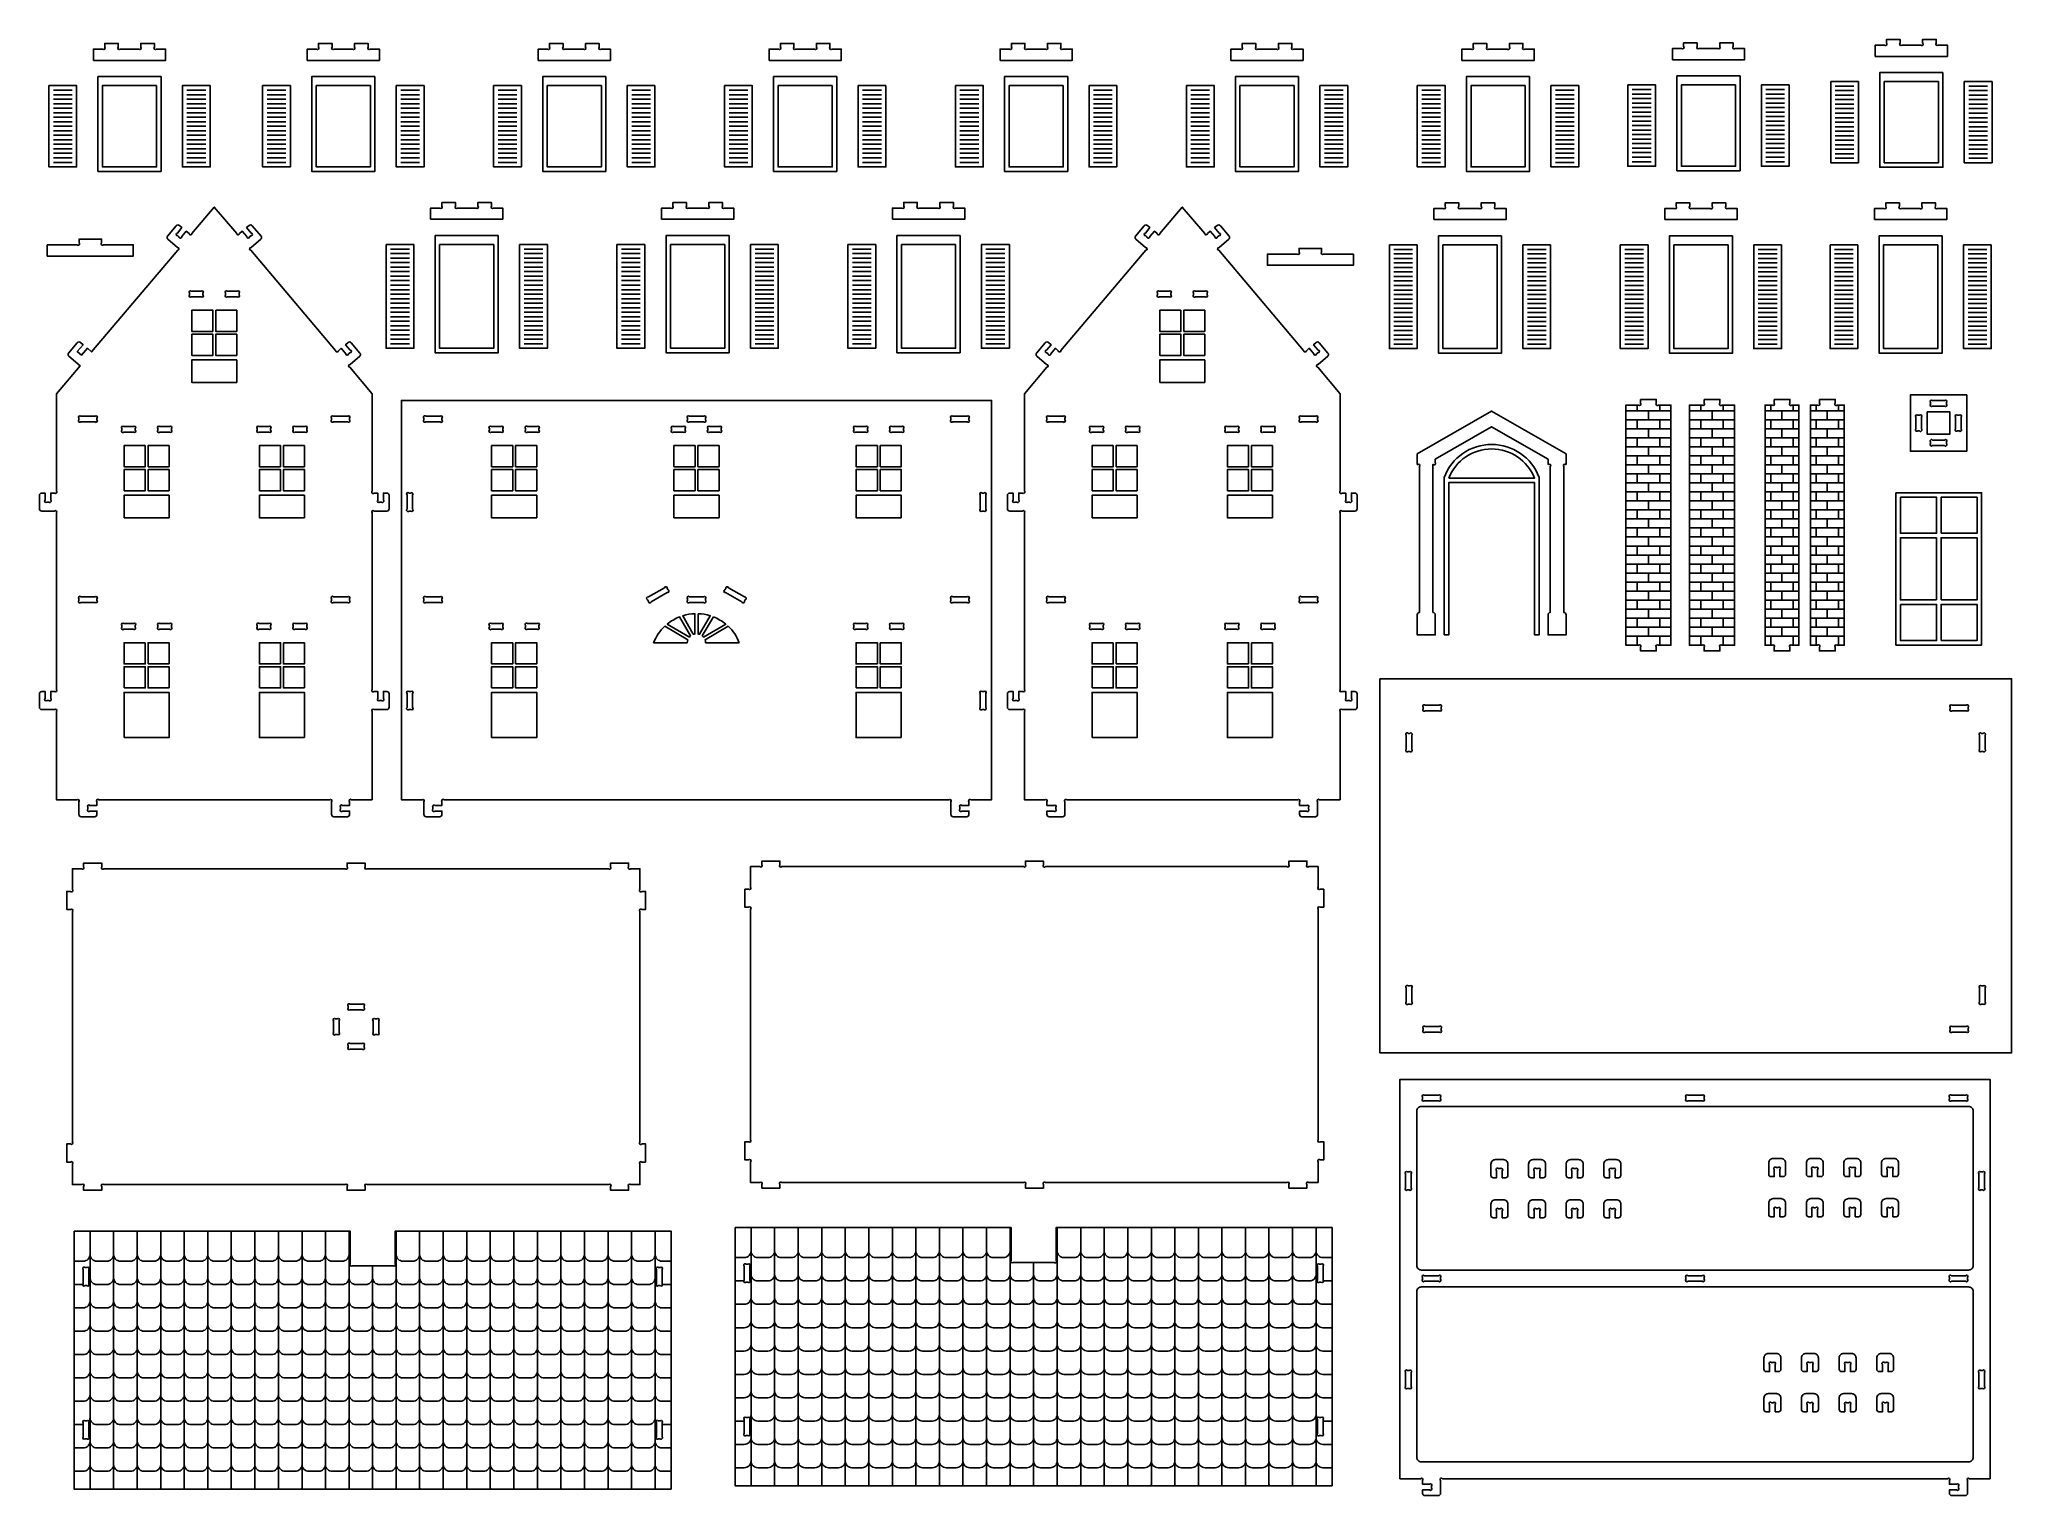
# Model space of a CAD drawing. Extents: x 7566 to 7740, y 604 to 733.
import ezdxf

# ---------------------------------------------------------------- set-up
doc = ezdxf.new("R2010")
doc.units = 0
doc.header["$MEASUREMENT"] = 0
doc.layers.add('LAYER1', color=18, linetype='CONTINUOUS')

msp = doc.modelspace()

# ---------------------------------------------------------------- linework, layer by layer
at = {"layer": 'LAYER1'}
for points in [[(7570.42, 731.55), (7570.42, 732.55), (7571.24, 732.55, 1), (7571.42, 732.72), (7571.42, 733.05), (7572.62, 733.05), (7572.62, 732.72, 1), (7572.8, 732.55), (7574.44, 732.55, 1), (7574.62, 732.72), (7574.62, 733.05), (7575.82, 733.05), (7575.82, 732.72, 1), (7576, 732.55), (7576.82, 732.55), (7576.82, 731.55)], [(7589.37, 731.55), (7589.37, 732.55), (7590.2, 732.55, 1), (7590.37, 732.72), (7590.37, 733.05), (7591.57, 733.05), (7591.57, 732.72, 1), (7591.75, 732.55), (7593.4, 732.55, 1), (7593.57, 732.72), (7593.57, 733.05), (7594.77, 733.05), (7594.77, 732.72, 1), (7594.95, 732.55), (7595.77, 732.55), (7595.77, 731.55)], [(7609.85, 731.55), (7609.85, 732.55), (7610.67, 732.55, 1), (7610.85, 732.72), (7610.85, 733.05), (7612.05, 733.05), (7612.05, 732.72, 1), (7612.22, 732.55), (7613.87, 732.55, 1), (7614.05, 732.72), (7614.05, 733.05), (7615.25, 733.05), (7615.25, 732.72, 1), (7615.42, 732.55), (7616.25, 732.55), (7616.25, 731.55)], [(7630.32, 731.55), (7630.32, 732.55), (7631.15, 732.55, 1), (7631.32, 732.72), (7631.32, 733.05), (7632.52, 733.05), (7632.52, 732.72, 1), (7632.7, 732.55), (7634.35, 732.55, 1), (7634.52, 732.72), (7634.52, 733.05), (7635.72, 733.05), (7635.72, 732.72, 1), (7635.9, 732.55), (7636.72, 732.55), (7636.72, 731.55)], [(7650.8, 731.55), (7650.8, 732.55), (7651.62, 732.55, 1), (7651.8, 732.72), (7651.8, 733.05), (7653, 733.05), (7653, 732.72, 1), (7653.17, 732.55), (7654.82, 732.55, 1), (7655, 732.72), (7655, 733.05), (7656.2, 733.05), (7656.2, 732.72, 1), (7656.37, 732.55), (7657.2, 732.55), (7657.2, 731.55)], [(7671.27, 731.55), (7671.27, 732.55), (7672.1, 732.55, 1), (7672.27, 732.72), (7672.27, 733.05), (7673.47, 733.05), (7673.47, 732.72, 1), (7673.65, 732.55), (7675.3, 732.55, 1), (7675.47, 732.72), (7675.47, 733.05), (7676.67, 733.05), (7676.67, 732.72, 1), (7676.85, 732.55), (7677.67, 732.55), (7677.67, 731.55)], [(7691.75, 731.55), (7691.75, 732.55), (7692.57, 732.55, 1), (7692.75, 732.72), (7692.75, 733.05), (7693.95, 733.05), (7693.95, 732.72, 1), (7694.12, 732.55), (7695.77, 732.55, 1), (7695.95, 732.72), (7695.95, 733.05), (7697.15, 733.05), (7697.15, 732.72, 1), (7697.32, 732.55), (7698.15, 732.55), (7698.15, 731.55)], [(7710.4, 731.6), (7710.4, 732.6), (7711.22, 732.6, 1), (7711.4, 732.78), (7711.4, 733.1), (7712.6, 733.1), (7712.6, 732.78, 1), (7712.78, 732.6), (7714.42, 732.6, 1), (7714.6, 732.78), (7714.6, 733.1), (7715.8, 733.1), (7715.8, 732.78, 1), (7715.98, 732.6), (7716.8, 732.6), (7716.8, 731.6)], [(7728.39, 731.91), (7728.39, 732.91), (7729.22, 732.91, 1), (7729.39, 733.09), (7729.39, 733.41), (7730.59, 733.41), (7730.59, 733.09, 1), (7730.77, 732.91), (7732.42, 732.91, 1), (7732.59, 733.09), (7732.59, 733.41), (7733.79, 733.41), (7733.79, 733.09, 1), (7733.97, 732.91), (7734.79, 732.91), (7734.79, 731.91)], [(7600.31, 717.46), (7600.31, 718.46), (7601.14, 718.46, 1), (7601.31, 718.63), (7601.31, 718.96), (7602.51, 718.96), (7602.51, 718.63, 1), (7602.69, 718.46), (7604.34, 718.46, 1), (7604.51, 718.63), (7604.51, 718.96), (7605.71, 718.96), (7605.71, 718.63, 1), (7605.89, 718.46), (7606.71, 718.46), (7606.71, 717.46)], [(7620.79, 717.46), (7620.79, 718.46), (7621.61, 718.46, 1), (7621.79, 718.63), (7621.79, 718.96), (7622.99, 718.96), (7622.99, 718.63, 1), (7623.16, 718.46), (7624.81, 718.46, 1), (7624.99, 718.63), (7624.99, 718.96), (7626.19, 718.96), (7626.19, 718.63, 1), (7626.36, 718.46), (7627.19, 718.46), (7627.19, 717.46)], [(7641.26, 717.46), (7641.26, 718.46), (7642.09, 718.46, 1), (7642.26, 718.63), (7642.26, 718.96), (7643.46, 718.96), (7643.46, 718.63, 1), (7643.64, 718.46), (7645.29, 718.46, 1), (7645.46, 718.63), (7645.46, 718.96), (7646.66, 718.96), (7646.66, 718.63, 1), (7646.84, 718.46), (7647.66, 718.46), (7647.66, 717.46)], [(7689.26, 717.43), (7689.26, 718.43), (7690.08, 718.43, 1), (7690.26, 718.61), (7690.26, 718.93), (7691.46, 718.93), (7691.46, 718.61, 1), (7691.64, 718.43), (7693.28, 718.43, 1), (7693.46, 718.61), (7693.46, 718.93), (7694.66, 718.93), (7694.66, 718.61, 1), (7694.84, 718.43), (7695.66, 718.43), (7695.66, 717.43)], [(7709.74, 717.43), (7709.74, 718.43), (7710.56, 718.43, 1), (7710.74, 718.61), (7710.74, 718.93), (7711.94, 718.93), (7711.94, 718.61, 1), (7712.11, 718.43), (7713.76, 718.43, 1), (7713.94, 718.61), (7713.94, 718.93), (7715.14, 718.93), (7715.14, 718.61, 1), (7715.31, 718.43), (7716.14, 718.43), (7716.14, 717.43)], [(7728.33, 717.43), (7728.33, 718.43), (7729.15, 718.43, 1), (7729.33, 718.61), (7729.33, 718.93), (7730.53, 718.93), (7730.53, 718.61, 1), (7730.71, 718.43), (7732.35, 718.43, 1), (7732.53, 718.61), (7732.53, 718.93), (7733.73, 718.93), (7733.73, 718.61, 1), (7733.91, 718.43), (7734.73, 718.43), (7734.73, 717.43)], [(7567.13, 701.99), (7567.13, 693.37, -1), (7566.96, 693.19), (7566.63, 693.19), (7566.63, 692.57, -1), (7566.46, 692.39), (7566.31, 692.39, -1), (7566.13, 692.57), (7566.13, 693.19), (7565.83, 693.19, 0.414214), (7565.63, 692.99), (7565.63, 691.79, 0.414214), (7565.83, 691.59), (7566.96, 691.59, -1), (7567.13, 691.42), (7567.13, 675.77, -1), (7566.96, 675.59), (7566.63, 675.59), (7566.63, 674.97, -1), (7566.46, 674.79), (7566.31, 674.79, -1), (7566.13, 674.97), (7566.13, 675.59), (7565.83, 675.59, 0.414214), (7565.63, 675.39), (7565.63, 674.19, 0.414214), (7565.83, 673.99), (7566.96, 673.99, -1), (7567.13, 673.82), (7567.13, 665.99), (7568.96, 665.99, -1), (7569.13, 665.82), (7569.13, 664.69, 0.414214), (7569.33, 664.49), (7570.53, 664.49, 0.414214), (7570.73, 664.69), (7570.73, 664.99), (7570.11, 664.99, -1), (7569.93, 665.17), (7569.93, 665.32, -1), (7570.11, 665.49), (7570.73, 665.49), (7570.73, 665.82, -1), (7570.91, 665.99), (7591.36, 665.99, -1), (7591.53, 665.82), (7591.53, 664.69, 0.414214), (7591.73, 664.49), (7592.93, 664.49, 0.414214), (7593.13, 664.69), (7593.13, 664.99), (7592.51, 664.99, -1), (7592.33, 665.17), (7592.33, 665.32, -1), (7592.51, 665.49), (7593.13, 665.49), (7593.13, 665.82, -1), (7593.31, 665.99), (7595.13, 665.99), (7595.13, 673.82, -1), (7595.31, 673.99), (7596.43, 673.99, 0.414214), (7596.63, 674.19), (7596.63, 675.39, 0.414214), (7596.43, 675.59), (7596.13, 675.59), (7596.13, 674.97, -1), (7595.96, 674.79), (7595.81, 674.79, -1), (7595.63, 674.97), (7595.63, 675.59), (7595.31, 675.59, -1), (7595.13, 675.77), (7595.13, 691.42, -1), (7595.31, 691.59), (7596.43, 691.59, 0.414214), (7596.63, 691.79), (7596.63, 692.99, 0.414214), (7596.43, 693.19), (7596.13, 693.19), (7596.13, 692.57, -1), (7595.96, 692.39), (7595.81, 692.39, -1), (7595.63, 692.57), (7595.63, 693.19), (7595.31, 693.19, -1), (7595.13, 693.37), (7595.13, 701.99), (7593.15, 704.34, -1), (7593.17, 704.59), (7594.03, 705.31, 0.414214), (7594.05, 705.6), (7593.28, 706.51, 0.414214), (7593, 706.54), (7592.77, 706.34), (7593.17, 705.87, -1), (7593.15, 705.62), (7593.04, 705.52, -1), (7592.79, 705.54), (7592.38, 706.02), (7592.14, 705.81, -1), (7591.89, 705.83), (7584.38, 714.72, -1), (7584.4, 714.97), (7585.26, 715.69, 0.414214), (7585.28, 715.97), (7584.5, 716.89, 0.414214), (7584.22, 716.91), (7583.99, 716.72), (7584.4, 716.24, -1), (7584.37, 715.99), (7584.26, 715.9, -1), (7584.01, 715.92), (7583.61, 716.4), (7583.36, 716.19, -1), (7583.12, 716.21), (7581.13, 718.55), (7579.15, 716.21, -1), (7578.9, 716.19), (7578.65, 716.4), (7578.25, 715.92, -1), (7578, 715.9), (7577.89, 715.99, -1), (7577.87, 716.24), (7578.27, 716.72), (7578.04, 716.91, 0.414214), (7577.76, 716.89), (7576.99, 715.97, 0.414214), (7577.01, 715.69), (7577.87, 714.97, -1), (7577.89, 714.72), (7570.26, 705.7), (7569.88, 706.02), (7569.36, 705.41), (7568.98, 705.73), (7569.5, 706.34), (7569.27, 706.54, 0.414214), (7568.99, 706.51), (7568.21, 705.6, 0.414214), (7568.24, 705.31), (7569.23, 704.47)], [(7679.85, 705.31), (7678.99, 704.59, 1), (7678.97, 704.34), (7680.95, 701.99), (7680.95, 693.37, 1), (7681.13, 693.19), (7681.45, 693.19), (7681.45, 692.57, 1), (7681.63, 692.39), (7681.78, 692.39, 1), (7681.95, 692.57), (7681.95, 693.19), (7682.25, 693.19, -0.414214), (7682.45, 692.99), (7682.45, 691.79, -0.414214), (7682.25, 691.59), (7681.13, 691.59, 1), (7680.95, 691.42), (7680.95, 675.77, 1), (7681.13, 675.59), (7681.45, 675.59), (7681.45, 674.97, 1), (7681.63, 674.79), (7681.78, 674.79, 1), (7681.95, 674.97), (7681.95, 675.59), (7682.25, 675.59, -0.414214), (7682.45, 675.39), (7682.45, 674.19, -0.414214), (7682.25, 673.99), (7681.13, 673.99, 1), (7680.95, 673.82), (7680.95, 665.99), (7679.13, 665.99, 1), (7678.95, 665.82), (7678.95, 664.69, -0.414214), (7678.75, 664.49), (7677.55, 664.49, -0.414214), (7677.35, 664.69), (7677.35, 664.99), (7677.98, 664.99, 1), (7678.15, 665.17), (7678.15, 665.32, 1), (7677.98, 665.49), (7677.35, 665.49), (7677.35, 665.82, 1), (7677.18, 665.99), (7656.73, 665.99, 1), (7656.55, 665.82), (7656.55, 664.69, -0.414214), (7656.35, 664.49), (7655.15, 664.49, -0.414214), (7654.95, 664.69), (7654.95, 664.99), (7655.58, 664.99, 1), (7655.75, 665.17), (7655.75, 665.32, 1), (7655.58, 665.49), (7654.95, 665.49), (7654.95, 665.82, 1), (7654.78, 665.99), (7652.95, 665.99), (7652.95, 673.82, 1), (7652.78, 673.99), (7651.65, 673.99, -0.414214), (7651.45, 674.19), (7651.45, 675.39, -0.414214), (7651.65, 675.59), (7651.95, 675.59), (7651.95, 674.97, 1), (7652.13, 674.79), (7652.28, 674.79, 1), (7652.45, 674.97), (7652.45, 675.59), (7652.78, 675.59, 1), (7652.95, 675.77), (7652.95, 691.42, 1), (7652.78, 691.59), (7651.65, 691.59, -0.414214), (7651.45, 691.79), (7651.45, 692.99, -0.414214), (7651.65, 693.19), (7651.95, 693.19), (7651.95, 692.57, 1), (7652.13, 692.39), (7652.28, 692.39, 1), (7652.45, 692.57), (7652.45, 693.19), (7652.78, 693.19, 1), (7652.95, 693.37), (7652.95, 701.99), (7654.94, 704.34, 1), (7654.92, 704.59), (7654.06, 705.31, -0.414214), (7654.04, 705.6), (7654.81, 706.51, -0.414214), (7655.09, 706.54), (7655.32, 706.34), (7654.92, 705.87, 1), (7654.94, 705.62), (7655.05, 705.52, 1), (7655.3, 705.54), (7655.7, 706.02), (7655.95, 705.81, 1), (7656.2, 705.83), (7663.71, 714.72, 1), (7663.69, 714.97), (7662.83, 715.69, -0.414214), (7662.81, 715.97), (7663.58, 716.89, -0.414214), (7663.86, 716.91), (7664.09, 716.72), (7663.69, 716.24, 1), (7663.71, 715.99), (7663.82, 715.9, 1), (7664.07, 715.92), (7664.48, 716.4), (7664.72, 716.19, 1), (7664.97, 716.21), (7666.95, 718.55), (7668.94, 716.21, 1), (7669.19, 716.19), (7669.43, 716.4), (7669.84, 715.92, 1), (7670.08, 715.9), (7670.2, 715.99, 1), (7670.22, 716.24), (7669.82, 716.72), (7670.04, 716.91, -0.414214), (7670.33, 716.89), (7671.1, 715.97, -0.414214), (7671.08, 715.69), (7670.22, 714.97, 1), (7670.2, 714.72), (7677.71, 705.83, 1), (7677.96, 705.81), (7678.21, 706.02), (7678.61, 705.54, 1), (7678.86, 705.52), (7678.97, 705.62, 1), (7678.99, 705.87), (7678.59, 706.34), (7678.82, 706.54, -0.414214), (7679.1, 706.51), (7679.87, 705.6, -0.414214)], [(7566.33, 715.2), (7568.96, 715.2, 1), (7569.14, 715.38), (7569.14, 715.7), (7571.14, 715.7), (7571.14, 715.38, 1), (7571.31, 715.2), (7573.95, 715.2), (7573.95, 714.2), (7566.33, 714.2)], [(7682.12, 714.38), (7679.48, 714.38, -1), (7679.31, 714.56), (7679.31, 714.88), (7677.31, 714.88), (7677.31, 714.56, -1), (7677.13, 714.38), (7674.5, 714.38), (7674.5, 713.38), (7682.12, 713.38)], [(7579.11, 710.59), (7579.96, 710.59, 1), (7580.13, 710.77), (7580.13, 710.92, 1), (7579.96, 711.09), (7579.11, 711.09, 1), (7578.93, 710.92), (7578.93, 710.77, 1)], [(7582.31, 710.59), (7583.16, 710.59, 1), (7583.33, 710.77), (7583.33, 710.92, 1), (7583.16, 711.09), (7582.31, 711.09, 1), (7582.13, 710.92), (7582.13, 710.77, 1)], [(7664.93, 711.09), (7665.78, 711.09, -1), (7665.95, 710.92), (7665.95, 710.77, -1), (7665.78, 710.59), (7664.93, 710.59, -1), (7664.75, 710.77), (7664.75, 710.92, -1)], [(7668.13, 711.09), (7668.98, 711.09, -1), (7669.15, 710.92), (7669.15, 710.77, -1), (7668.98, 710.59), (7668.13, 710.59, -1), (7667.95, 710.77), (7667.95, 710.92, -1)], [(7647.84, 664.49, 0.414214), (7648.04, 664.69), (7648.04, 664.99), (7647.42, 664.99, -1), (7647.24, 665.17), (7647.24, 665.32, -1), (7647.42, 665.49), (7648.04, 665.49), (7648.04, 665.82, -1), (7648.22, 665.99), (7650.04, 665.99), (7650.04, 701.4), (7597.72, 701.4), (7597.72, 665.99), (7599.55, 665.99, -1), (7599.72, 665.82), (7599.72, 664.69, 0.414214), (7599.92, 664.49), (7601.12, 664.49, 0.414214), (7601.32, 664.69), (7601.32, 664.99), (7600.7, 664.99, -1), (7600.52, 665.17), (7600.52, 665.32, -1), (7600.7, 665.49), (7601.32, 665.49), (7601.32, 665.82, -1), (7601.5, 665.99), (7646.27, 665.99, -1), (7646.44, 665.82), (7646.44, 664.69, 0.414214), (7646.64, 664.49)], [(7707.58, 701.49), (7707.58, 701.16, -1), (7707.4, 700.99), (7706.28, 700.99), (7706.28, 679.69), (7707.4, 679.69, -1), (7707.58, 679.51), (7707.58, 679.19), (7708.98, 679.19), (7708.98, 679.51, -1), (7709.16, 679.69), (7710.28, 679.69), (7710.28, 700.99), (7709.16, 700.99, -1), (7708.98, 701.16), (7708.98, 701.49)], [(7713.22, 701.49), (7713.22, 701.16, -1), (7713.05, 700.99), (7711.92, 700.99), (7711.92, 679.69), (7713.05, 679.69, -1), (7713.22, 679.51), (7713.22, 679.19), (7714.62, 679.19), (7714.62, 679.51, -1), (7714.8, 679.69), (7715.92, 679.69), (7715.92, 700.99), (7714.8, 700.99, -1), (7714.62, 701.16), (7714.62, 701.49)], [(7719.42, 701.49), (7719.42, 701.16, -1), (7719.25, 700.99), (7718.62, 700.99), (7718.62, 679.69), (7719.25, 679.69, -1), (7719.42, 679.51), (7719.42, 679.19), (7720.82, 679.19), (7720.82, 679.51, -1), (7721, 679.69), (7721.62, 679.69), (7721.62, 700.99), (7721, 700.99, -1), (7720.82, 701.16), (7720.82, 701.49)], [(7723.44, 701.49), (7723.44, 701.16, -1), (7723.27, 700.99), (7722.64, 700.99), (7722.64, 679.69), (7723.27, 679.69, -1), (7723.44, 679.51), (7723.44, 679.19), (7724.84, 679.19), (7724.84, 679.51, -1), (7725.02, 679.69), (7725.64, 679.69), (7725.64, 700.99), (7725.02, 700.99, -1), (7724.84, 701.16), (7724.84, 701.49)], [(7733.47, 701.39), (7734.52, 701.39, -1), (7734.7, 701.22), (7734.7, 701.07, -1), (7734.52, 700.89), (7733.47, 700.89, -1), (7733.3, 701.07), (7733.3, 701.22, -1)], [(7569.31, 699.49), (7570.56, 699.49, 1), (7570.73, 699.67), (7570.73, 699.82, 1), (7570.56, 699.99), (7569.31, 699.99, 1), (7569.13, 699.82), (7569.13, 699.67, 1)], [(7591.53, 699.82), (7591.53, 699.67, 1), (7591.71, 699.49), (7592.96, 699.49, 1), (7593.13, 699.67), (7593.13, 699.82, 1), (7592.96, 699.99), (7591.71, 699.99, 1)], [(7601.15, 699.49), (7599.9, 699.49, -1), (7599.72, 699.67), (7599.72, 699.82, -1), (7599.9, 699.99), (7601.15, 699.99, -1), (7601.32, 699.82), (7601.32, 699.67, -1)], [(7623.26, 699.49), (7624.51, 699.49, 1), (7624.68, 699.67), (7624.68, 699.82, 1), (7624.51, 699.99), (7623.26, 699.99, 1), (7623.08, 699.82), (7623.08, 699.67, 1)], [(7646.62, 699.49), (7647.87, 699.49, 1), (7648.04, 699.67), (7648.04, 699.82, 1), (7647.87, 699.99), (7646.62, 699.99, 1), (7646.44, 699.82), (7646.44, 699.67, 1)], [(7656.38, 699.49), (7655.13, 699.49, -1), (7654.95, 699.67), (7654.95, 699.82, -1), (7655.13, 699.99), (7656.38, 699.99, -1), (7656.55, 699.82), (7656.55, 699.67, -1)], [(7677.53, 699.99), (7678.78, 699.99, -1), (7678.95, 699.82), (7678.95, 699.67, -1), (7678.78, 699.49), (7677.53, 699.49, -1), (7677.35, 699.67), (7677.35, 699.82, -1)], [(7689.18, 682.6), (7689.18, 695.72), (7689.2, 695.72, 1), (7689.38, 695.9), (7689.38, 696.19), (7694.38, 699.07), (7699.38, 696.19), (7699.38, 695.72), (7699.4, 695.72, -1), (7699.58, 695.55), (7699.58, 682.6, 0.414214), (7699.38, 682.4), (7699.38, 680.6), (7700.98, 680.6), (7700.98, 682.4, 0.414214), (7700.78, 682.6), (7700.78, 695.55, -1), (7700.95, 695.72), (7700.98, 695.72), (7700.98, 696.65), (7694.38, 700.46), (7687.78, 696.65), (7687.78, 695.72), (7687.8, 695.72, -1), (7687.98, 695.55), (7687.98, 682.6, 0.414214), (7687.78, 682.4), (7687.78, 680.6), (7689.38, 680.6), (7689.38, 682.4, 0.414214)], [(7732, 699.92), (7732, 698.87, 1), (7732.17, 698.69), (7732.32, 698.69, 1), (7732.5, 698.87), (7732.5, 699.92, 1), (7732.32, 700.09), (7732.17, 700.09, 1)], [(7736, 699.92), (7736, 698.87, -1), (7735.82, 698.69), (7735.67, 698.69, -1), (7735.5, 698.87), (7735.5, 699.92, -1), (7735.67, 700.09), (7735.82, 700.09, -1)], [(7573.11, 699.09), (7573.96, 699.09, -1), (7574.13, 698.92), (7574.13, 698.77, -1), (7573.96, 698.59), (7573.11, 698.59, -1), (7572.93, 698.77), (7572.93, 698.92, -1)], [(7576.31, 699.09), (7577.16, 699.09, -1), (7577.33, 698.92), (7577.33, 698.77, -1), (7577.16, 698.59), (7576.31, 698.59, -1), (7576.13, 698.77), (7576.13, 698.92, -1)], [(7585.11, 698.59), (7585.96, 698.59, 1), (7586.13, 698.77), (7586.13, 698.92, 1), (7585.96, 699.09), (7585.11, 699.09, 1), (7584.93, 698.92), (7584.93, 698.77, 1)], [(7588.31, 698.59), (7589.16, 698.59, 1), (7589.33, 698.77), (7589.33, 698.92, 1), (7589.16, 699.09), (7588.31, 699.09, 1), (7588.13, 698.92), (7588.13, 698.77, 1)], [(7605.7, 698.59), (7606.55, 698.59, 1), (7606.72, 698.77), (7606.72, 698.92, 1), (7606.55, 699.09), (7605.7, 699.09, 1), (7605.52, 698.92), (7605.52, 698.77, 1)], [(7608.9, 698.59), (7609.75, 698.59, 1), (7609.92, 698.77), (7609.92, 698.92, 1), (7609.75, 699.09), (7608.9, 699.09, 1), (7608.72, 698.92), (7608.72, 698.77, 1)], [(7621.86, 698.59), (7622.71, 698.59, 1), (7622.88, 698.77), (7622.88, 698.92, 1), (7622.71, 699.09), (7621.86, 699.09, 1), (7621.68, 698.92), (7621.68, 698.77, 1)], [(7625.06, 698.59), (7625.91, 698.59, 1), (7626.08, 698.77), (7626.08, 698.92, 1), (7625.91, 699.09), (7625.06, 699.09, 1), (7624.88, 698.92), (7624.88, 698.77, 1)], [(7637.84, 698.92), (7637.84, 698.77, 1), (7638.02, 698.59), (7638.87, 698.59, 1), (7639.04, 698.77), (7639.04, 698.92, 1), (7638.87, 699.09), (7638.02, 699.09, 1)], [(7641.22, 698.59), (7642.07, 698.59, 1), (7642.24, 698.77), (7642.24, 698.92, 1), (7642.07, 699.09), (7641.22, 699.09, 1), (7641.04, 698.92), (7641.04, 698.77, 1)], [(7658.93, 699.09), (7659.78, 699.09, -1), (7659.95, 698.92), (7659.95, 698.77, -1), (7659.78, 698.59), (7658.93, 698.59, -1), (7658.75, 698.77), (7658.75, 698.92, -1)], [(7662.13, 699.09), (7662.98, 699.09, -1), (7663.15, 698.92), (7663.15, 698.77, -1), (7662.98, 698.59), (7662.13, 698.59, -1), (7661.95, 698.77), (7661.95, 698.92, -1)], [(7670.93, 698.59), (7671.78, 698.59, 1), (7671.95, 698.77), (7671.95, 698.92, 1), (7671.78, 699.09), (7670.93, 699.09, 1), (7670.75, 698.92), (7670.75, 698.77, 1)], [(7674.13, 698.59), (7674.98, 698.59, 1), (7675.15, 698.77), (7675.15, 698.92, 1), (7674.98, 699.09), (7674.13, 699.09, 1), (7673.95, 698.92), (7673.95, 698.77, 1)], [(7733.47, 697.39), (7734.52, 697.39, 1), (7734.7, 697.57), (7734.7, 697.72, 1), (7734.52, 697.89), (7733.47, 697.89, 1), (7733.3, 697.72), (7733.3, 697.57, 1)], [(7690.18, 680.6), (7690.18, 694.58, -0.694192), (7698.58, 694.58), (7698.58, 680.6), (7698.18, 680.6), (7698.18, 694.11), (7690.58, 694.11), (7690.58, 680.6)], [(7690.58, 694.51), (7698.18, 694.51, 0.681461)], [(7598.72, 693.02), (7598.72, 691.77, -1), (7598.55, 691.59), (7598.4, 691.59, -1), (7598.22, 691.77), (7598.22, 693.02, -1), (7598.4, 693.19), (7598.55, 693.19, -1)], [(7649.04, 693.02), (7649.04, 691.77, 1), (7649.22, 691.59), (7649.37, 691.59, 1), (7649.54, 691.77), (7649.54, 693.02, 1), (7649.37, 693.19), (7649.22, 693.19, 1)], [(7569.31, 683.49), (7570.56, 683.49, 1), (7570.73, 683.67), (7570.73, 683.82, 1), (7570.56, 683.99), (7569.31, 683.99, 1), (7569.13, 683.82), (7569.13, 683.67, 1)], [(7591.53, 683.82), (7591.53, 683.67, 1), (7591.71, 683.49), (7592.96, 683.49, 1), (7593.13, 683.67), (7593.13, 683.82, 1), (7592.96, 683.99), (7591.71, 683.99, 1)], [(7601.15, 683.49), (7599.9, 683.49, -1), (7599.72, 683.67), (7599.72, 683.82, -1), (7599.9, 683.99), (7601.15, 683.99, -1), (7601.32, 683.82), (7601.32, 683.67, -1)], [(7621.04, 684.79), (7619.62, 683.97, 1), (7619.55, 683.73), (7619.63, 683.6, 1), (7619.87, 683.54), (7621.29, 684.36, 1), (7621.36, 684.6), (7621.29, 684.73, 1)], [(7623.26, 683.49), (7624.51, 683.49, 1), (7624.68, 683.67), (7624.68, 683.82, 1), (7624.51, 683.99), (7623.26, 683.99, 1), (7623.08, 683.82), (7623.08, 683.67, 1)], [(7626.72, 684.79), (7628.14, 683.97, -1), (7628.21, 683.73), (7628.14, 683.6, -1), (7627.89, 683.54), (7626.47, 684.36, -1), (7626.4, 684.6), (7626.48, 684.73, -1)], [(7646.62, 683.49), (7647.87, 683.49, 1), (7648.04, 683.67), (7648.04, 683.82, 1), (7647.87, 683.99), (7646.62, 683.99, 1), (7646.44, 683.82), (7646.44, 683.67, 1)], [(7655.13, 683.99), (7656.38, 683.99, -1), (7656.55, 683.82), (7656.55, 683.67, -1), (7656.38, 683.49), (7655.13, 683.49, -1), (7654.95, 683.67), (7654.95, 683.82, -1)], [(7677.53, 683.99), (7678.78, 683.99, -1), (7678.95, 683.82), (7678.95, 683.67, -1), (7678.78, 683.49), (7677.53, 683.49, -1), (7677.35, 683.67), (7677.35, 683.82, -1)], [(7621.29, 681.56), (7623.26, 680.42, -0.044025), (7623.36, 680.53), (7622.39, 682.21, 0.078675)], [(7623.6, 680.67, -0.044025), (7623.74, 680.7), (7623.74, 682.49, 0.067701), (7622.66, 682.31)], [(7624.02, 682.49), (7624.02, 680.7, -0.044025), (7624.16, 680.67), (7625.11, 682.31, 0.067701)], [(7625.38, 682.21), (7624.4, 680.53, -0.044025), (7624.5, 680.42), (7626.48, 681.56, 0.078675)], [(7573.11, 681.61), (7573.96, 681.61, -1), (7574.13, 681.43), (7574.13, 681.28, -1), (7573.96, 681.11), (7573.11, 681.11, -1), (7572.93, 681.28), (7572.93, 681.43, -1)], [(7576.31, 681.61), (7577.16, 681.61, -1), (7577.33, 681.43), (7577.33, 681.28, -1), (7577.16, 681.11), (7576.31, 681.11, -1), (7576.13, 681.28), (7576.13, 681.43, -1)], [(7585.11, 681.11), (7585.96, 681.11, 1), (7586.13, 681.28), (7586.13, 681.43, 1), (7585.96, 681.61), (7585.11, 681.61, 1), (7584.93, 681.43), (7584.93, 681.28, 1)], [(7589.16, 681.61), (7588.31, 681.61, 1), (7588.13, 681.43), (7588.13, 681.28, 1), (7588.31, 681.11), (7589.16, 681.11, 1), (7589.33, 681.28), (7589.33, 681.43, 1)], [(7605.7, 681.61), (7606.55, 681.61, -1), (7606.72, 681.43), (7606.72, 681.28, -1), (7606.55, 681.11), (7605.7, 681.11, -1), (7605.52, 681.28), (7605.52, 681.43, -1)], [(7608.9, 681.61), (7609.75, 681.61, -1), (7609.92, 681.43), (7609.92, 681.28, -1), (7609.75, 681.11), (7608.9, 681.11, -1), (7608.72, 681.28), (7608.72, 681.43, -1)], [(7623.12, 680.18), (7621.07, 681.37, 0.109311), (7620.08, 679.91), (7623.07, 679.91, -0.087672)], [(7627.68, 679.91), (7624.69, 679.91, 0.087672), (7624.64, 680.18), (7626.7, 681.37, -0.109311)], [(7638.87, 681.61), (7638.02, 681.61, 1), (7637.84, 681.43), (7637.84, 681.28, 1), (7638.02, 681.11), (7638.87, 681.11, 1), (7639.04, 681.28), (7639.04, 681.43, 1)], [(7641.22, 681.11), (7642.07, 681.11, 1), (7642.24, 681.28), (7642.24, 681.43, 1), (7642.07, 681.61), (7641.22, 681.61, 1), (7641.04, 681.43), (7641.04, 681.28, 1)], [(7659.78, 681.11), (7658.93, 681.11, -1), (7658.75, 681.28), (7658.75, 681.43, -1), (7658.93, 681.61), (7659.78, 681.61, -1), (7659.95, 681.43), (7659.95, 681.28, -1)], [(7662.13, 681.61), (7662.98, 681.61, -1), (7663.15, 681.43), (7663.15, 681.28, -1), (7662.98, 681.11), (7662.13, 681.11, -1), (7661.95, 681.28), (7661.95, 681.43, -1)], [(7670.93, 681.11), (7671.78, 681.11, 1), (7671.95, 681.28), (7671.95, 681.43, 1), (7671.78, 681.61), (7670.93, 681.61, 1), (7670.75, 681.43), (7670.75, 681.28, 1)], [(7674.98, 681.61), (7674.13, 681.61, 1), (7673.95, 681.43), (7673.95, 681.28, 1), (7674.13, 681.11), (7674.98, 681.11, 1), (7675.15, 681.28), (7675.15, 681.43, 1)], [(7598.72, 675.42), (7598.72, 674.17, -1), (7598.55, 673.99), (7598.4, 673.99, -1), (7598.22, 674.17), (7598.22, 675.42, -1), (7598.4, 675.59), (7598.55, 675.59, -1)], [(7649.04, 675.42), (7649.04, 674.17, 1), (7649.22, 673.99), (7649.37, 673.99, 1), (7649.54, 674.17), (7649.54, 675.42, 1), (7649.37, 675.59), (7649.22, 675.59, 1)], [(7689.74, 674.38), (7688.49, 674.38, 1), (7688.31, 674.21), (7688.31, 674.06, 1), (7688.49, 673.88), (7689.74, 673.88, 1), (7689.91, 674.06), (7689.91, 674.21, 1)], [(7735.21, 674.38), (7736.46, 674.38, -1), (7736.63, 674.21), (7736.63, 674.06, -1), (7736.46, 673.88), (7735.21, 673.88, -1), (7735.03, 674.06), (7735.03, 674.21, -1)], [(7687.31, 671.71), (7687.31, 670.46, -1), (7687.14, 670.28), (7686.99, 670.28, -1), (7686.81, 670.46), (7686.81, 671.71, -1), (7686.99, 671.88), (7687.14, 671.88, -1)], [(7737.63, 671.71), (7737.63, 670.46, 1), (7737.81, 670.28), (7737.96, 670.28, 1), (7738.13, 670.46), (7738.13, 671.71, 1), (7737.96, 671.88), (7737.81, 671.88, 1)], [(7594.51, 631.37), (7594.51, 631.69, -1), (7594.69, 631.87), (7616.1, 631.87, -1), (7616.27, 631.69), (7616.27, 631.37), (7617.87, 631.37), (7617.87, 631.69, -1), (7618.05, 631.87), (7618.87, 631.87), (7618.87, 633.69, -1), (7619.05, 633.87), (7619.37, 633.87), (7619.37, 635.47), (7619.05, 635.47, -1), (7618.87, 635.64), (7618.87, 656.09, -1), (7619.05, 656.27), (7619.37, 656.27), (7619.37, 657.87), (7619.05, 657.87, -1), (7618.87, 658.04), (7618.87, 659.87), (7618.05, 659.87, -1), (7617.87, 660.04), (7617.87, 660.37), (7616.27, 660.37), (7616.27, 660.04, -1), (7616.1, 659.87), (7594.69, 659.87, -1), (7594.51, 660.04), (7594.51, 660.37), (7592.91, 660.37), (7592.91, 660.04, -1), (7592.74, 659.87), (7571.33, 659.87, -1), (7571.15, 660.04), (7571.15, 660.37), (7569.55, 660.37), (7569.55, 660.04, -1), (7569.38, 659.87), (7568.55, 659.87), (7568.55, 658.04, -1), (7568.38, 657.87), (7568.05, 657.87), (7568.05, 656.27), (7568.38, 656.27, -1), (7568.55, 656.09), (7568.55, 635.64, -1), (7568.38, 635.47), (7568.05, 635.47), (7568.05, 633.87), (7568.38, 633.87, -1), (7568.55, 633.69), (7568.55, 631.87), (7569.38, 631.87, -1), (7569.55, 631.69), (7569.55, 631.37), (7571.15, 631.37), (7571.15, 631.69, -1), (7571.33, 631.87), (7592.74, 631.87, -1), (7592.91, 631.69), (7592.91, 631.37)], [(7654.64, 631.56), (7654.64, 631.88, -1), (7654.82, 632.06), (7676.23, 632.06, -1), (7676.4, 631.88), (7676.4, 631.56), (7678, 631.56), (7678, 631.88, -1), (7678.18, 632.06), (7679, 632.06), (7679, 633.88, -1), (7679.18, 634.06), (7679.5, 634.06), (7679.5, 635.66), (7679.18, 635.66, -1), (7679, 635.83), (7679, 656.28, -1), (7679.18, 656.46), (7679.5, 656.46), (7679.5, 658.06), (7679.18, 658.06, -1), (7679, 658.23), (7679, 660.06), (7678.18, 660.06, -1), (7678, 660.23), (7678, 660.56), (7676.4, 660.56), (7676.4, 660.23, -1), (7676.23, 660.06), (7654.82, 660.06, -1), (7654.64, 660.23), (7654.64, 660.56), (7653.04, 660.56), (7653.04, 660.23, -1), (7652.87, 660.06), (7631.46, 660.06, -1), (7631.28, 660.23), (7631.28, 660.56), (7629.68, 660.56), (7629.68, 660.23, -1), (7629.51, 660.06), (7628.68, 660.06), (7628.68, 658.23, -1), (7628.51, 658.06), (7628.18, 658.06), (7628.18, 656.46), (7628.51, 656.46, -1), (7628.68, 656.28), (7628.68, 635.83, -1), (7628.51, 635.66), (7628.18, 635.66), (7628.18, 634.06), (7628.51, 634.06, -1), (7628.68, 633.88), (7628.68, 632.06), (7629.51, 632.06, -1), (7629.68, 631.88), (7629.68, 631.56), (7631.28, 631.56), (7631.28, 631.88, -1), (7631.46, 632.06), (7652.87, 632.06, -1), (7653.04, 631.88), (7653.04, 631.56)], [(7686.81, 649.31), (7686.81, 648.06, 1), (7686.99, 647.88), (7687.14, 647.88, 1), (7687.31, 648.06), (7687.31, 649.31, 1), (7687.14, 649.48), (7686.99, 649.48, 1)], [(7738.13, 649.31), (7738.13, 648.06, -1), (7737.96, 647.88), (7737.81, 647.88, -1), (7737.63, 648.06), (7737.63, 649.31, -1), (7737.81, 649.48), (7737.96, 649.48, -1)], [(7593.19, 647.37), (7594.24, 647.37, 1), (7594.41, 647.54), (7594.41, 647.69, 1), (7594.24, 647.87), (7593.19, 647.87, 1), (7593.01, 647.69), (7593.01, 647.54, 1)], [(7592.21, 646.39), (7592.21, 645.34, -1), (7592.04, 645.17), (7591.89, 645.17, -1), (7591.71, 645.34), (7591.71, 646.39, -1), (7591.89, 646.57), (7592.04, 646.57, -1)], [(7595.21, 646.39), (7595.21, 645.34, 1), (7595.39, 645.17), (7595.54, 645.17, 1), (7595.71, 645.34), (7595.71, 646.39, 1), (7595.54, 646.57), (7595.39, 646.57, 1)], [(7688.49, 645.38), (7689.74, 645.38, 1), (7689.91, 645.56), (7689.91, 645.71, 1), (7689.74, 645.88), (7688.49, 645.88, 1), (7688.31, 645.71), (7688.31, 645.56, 1)], [(7736.46, 645.38), (7735.21, 645.38, -1), (7735.03, 645.56), (7735.03, 645.71, -1), (7735.21, 645.88), (7736.46, 645.88, -1), (7736.63, 645.71), (7736.63, 645.56, -1)], [(7594.24, 644.37), (7593.19, 644.37, 1), (7593.01, 644.19), (7593.01, 644.04, 1), (7593.19, 643.87), (7594.24, 643.87, 1), (7594.41, 644.04), (7594.41, 644.19, 1)], [(7688.45, 604.29, -0.414214), (7688.25, 604.49), (7688.25, 604.79), (7688.87, 604.79, 1), (7689.05, 604.97), (7689.05, 605.12, 1), (7688.87, 605.29), (7688.25, 605.29), (7688.25, 605.62, 1), (7688.07, 605.79), (7686.25, 605.79), (7686.25, 641.2), (7738.57, 641.2), (7738.57, 605.79), (7736.75, 605.79, 1), (7736.57, 605.62), (7736.57, 604.49, -0.414214), (7736.37, 604.29), (7735.17, 604.29, -0.414214), (7734.97, 604.49), (7734.97, 604.79), (7735.59, 604.79, 1), (7735.77, 604.97), (7735.77, 605.12, 1), (7735.59, 605.29), (7734.97, 605.29), (7734.97, 605.62, 1), (7734.79, 605.79), (7690.03, 605.79, 1), (7689.85, 605.62), (7689.85, 604.49, -0.414214), (7689.65, 604.29)], [(7737.07, 638.39), (7737.07, 624.69, -0.414214), (7736.67, 624.29), (7688.15, 624.29, -0.414214), (7687.75, 624.69), (7687.75, 638.39, -0.414214), (7688.15, 638.79), (7736.67, 638.79, -0.414214)], [(7688.43, 639.79), (7689.67, 639.79, -1), (7689.85, 639.62), (7689.85, 639.47, -1), (7689.67, 639.29), (7688.43, 639.29, -1), (7688.25, 639.47), (7688.25, 639.62, -1)], [(7711.79, 639.79), (7713.03, 639.79, -1), (7713.21, 639.62), (7713.21, 639.47, -1), (7713.03, 639.29), (7711.79, 639.29, -1), (7711.61, 639.47), (7711.61, 639.62, -1)], [(7735.15, 639.29), (7736.39, 639.29, 1), (7736.57, 639.47), (7736.57, 639.62, 1), (7736.39, 639.79), (7735.15, 639.79, 1), (7734.97, 639.62), (7734.97, 639.47, 1)], [(7687.25, 632.82), (7687.25, 631.57, -1), (7687.07, 631.39), (7686.93, 631.39, -1), (7686.75, 631.57), (7686.75, 632.82, -1), (7686.93, 632.99), (7687.07, 632.99, -1)], [(7694.32, 632.68), (7694.32, 633.68, -0.414214), (7694.72, 634.08), (7695.42, 634.08, -0.414214), (7695.82, 633.68), (7695.82, 632.68, -0.414214), (7695.62, 632.48), (7695.32, 632.48), (7695.32, 633.1, 1), (7695.15, 633.28), (7695, 633.28, 1), (7694.82, 633.1), (7694.82, 632.48), (7694.52, 632.48, -0.414214)], [(7697.66, 632.68), (7697.66, 633.68, -0.414214), (7698.06, 634.08), (7698.76, 634.08, -0.414214), (7699.16, 633.68), (7699.16, 632.68, -0.414214), (7698.96, 632.48), (7698.66, 632.48), (7698.66, 633.1, 1), (7698.48, 633.28), (7698.34, 633.28, 1), (7698.16, 633.1), (7698.16, 632.48), (7697.86, 632.48, -0.414214)], [(7700.99, 632.68), (7700.99, 633.68, -0.414214), (7701.39, 634.08), (7702.09, 634.08, -0.414214), (7702.49, 633.68), (7702.49, 632.68, -0.414214), (7702.29, 632.48), (7701.99, 632.48), (7701.99, 633.1, 1), (7701.82, 633.28), (7701.67, 633.28, 1), (7701.49, 633.1), (7701.49, 632.48), (7701.19, 632.48, -0.414214)], [(7704.33, 632.68), (7704.33, 633.68, -0.414214), (7704.73, 634.08), (7705.43, 634.08, -0.414214), (7705.83, 633.68), (7705.83, 632.68, -0.414214), (7705.63, 632.48), (7705.33, 632.48), (7705.33, 633.1, 1), (7705.15, 633.28), (7705, 633.28, 1), (7704.83, 633.1), (7704.83, 632.48), (7704.53, 632.48, -0.414214)], [(7718.94, 632.78), (7718.94, 633.78, -0.414214), (7719.34, 634.18), (7720.04, 634.18, -0.414214), (7720.44, 633.78), (7720.44, 632.78, -0.414214), (7720.24, 632.58), (7719.94, 632.58), (7719.94, 633.2, 1), (7719.77, 633.38), (7719.62, 633.38, 1), (7719.44, 633.2), (7719.44, 632.58), (7719.14, 632.58, -0.414214)], [(7722.28, 632.78), (7722.28, 633.78, -0.414214), (7722.68, 634.18), (7723.38, 634.18, -0.414214), (7723.78, 633.78), (7723.78, 632.78, -0.414214), (7723.58, 632.58), (7723.28, 632.58), (7723.28, 633.2, 1), (7723.1, 633.38), (7722.96, 633.38, 1), (7722.78, 633.2), (7722.78, 632.58), (7722.48, 632.58, -0.414214)], [(7725.61, 632.78), (7725.61, 633.78, -0.414214), (7726.01, 634.18), (7726.71, 634.18, -0.414214), (7727.11, 633.78), (7727.11, 632.78, -0.414214), (7726.91, 632.58), (7726.61, 632.58), (7726.61, 633.2, 1), (7726.44, 633.38), (7726.29, 633.38, 1), (7726.11, 633.2), (7726.11, 632.58), (7725.81, 632.58, -0.414214)], [(7728.95, 632.78), (7728.95, 633.78, -0.414214), (7729.35, 634.18), (7730.05, 634.18, -0.414214), (7730.45, 633.78), (7730.45, 632.78, -0.414214), (7730.25, 632.58), (7729.95, 632.58), (7729.95, 633.2, 1), (7729.77, 633.38), (7729.62, 633.38, 1), (7729.45, 633.2), (7729.45, 632.58), (7729.15, 632.58, -0.414214)], [(7737.75, 631.39), (7737.89, 631.39, 1), (7738.07, 631.57), (7738.07, 632.82, 1), (7737.89, 632.99), (7737.75, 632.99, 1), (7737.57, 632.82), (7737.57, 631.57, 1)], [(7694.32, 629.13), (7694.32, 630.13, -0.414214), (7694.72, 630.53), (7695.42, 630.53, -0.414214), (7695.82, 630.13), (7695.82, 629.13, -0.414214), (7695.62, 628.93), (7695.32, 628.93), (7695.32, 629.55, 1), (7695.15, 629.73), (7695, 629.73, 1), (7694.82, 629.55), (7694.82, 628.93), (7694.52, 628.93, -0.414214)], [(7697.66, 629.13), (7697.66, 630.13, -0.414214), (7698.06, 630.53), (7698.76, 630.53, -0.414214), (7699.16, 630.13), (7699.16, 629.13, -0.414214), (7698.96, 628.93), (7698.66, 628.93), (7698.66, 629.55, 1), (7698.48, 629.73), (7698.34, 629.73, 1), (7698.16, 629.55), (7698.16, 628.93), (7697.86, 628.93, -0.414214)], [(7700.99, 629.13), (7700.99, 630.13, -0.414214), (7701.39, 630.53), (7702.09, 630.53, -0.414214), (7702.49, 630.13), (7702.49, 629.13, -0.414214), (7702.29, 628.93), (7701.99, 628.93), (7701.99, 629.55, 1), (7701.82, 629.73), (7701.67, 629.73, 1), (7701.49, 629.55), (7701.49, 628.93), (7701.19, 628.93, -0.414214)], [(7704.33, 629.13), (7704.33, 630.13, -0.414214), (7704.73, 630.53), (7705.43, 630.53, -0.414214), (7705.83, 630.13), (7705.83, 629.13, -0.414214), (7705.63, 628.93), (7705.33, 628.93), (7705.33, 629.55, 1), (7705.15, 629.73), (7705, 629.73, 1), (7704.83, 629.55), (7704.83, 628.93), (7704.53, 628.93, -0.414214)], [(7718.94, 629.22), (7718.94, 630.22, -0.414214), (7719.34, 630.62), (7720.04, 630.62, -0.414214), (7720.44, 630.22), (7720.44, 629.22, -0.414214), (7720.24, 629.02), (7719.94, 629.02), (7719.94, 629.65, 1), (7719.77, 629.82), (7719.62, 629.82, 1), (7719.44, 629.65), (7719.44, 629.02), (7719.14, 629.02, -0.414214)], [(7722.28, 629.22), (7722.28, 630.22, -0.414214), (7722.68, 630.62), (7723.38, 630.62, -0.414214), (7723.78, 630.22), (7723.78, 629.22, -0.414214), (7723.58, 629.02), (7723.28, 629.02), (7723.28, 629.65, 1), (7723.1, 629.82), (7722.96, 629.82, 1), (7722.78, 629.65), (7722.78, 629.02), (7722.48, 629.02, -0.414214)], [(7725.61, 629.22), (7725.61, 630.22, -0.414214), (7726.01, 630.62), (7726.71, 630.62, -0.414214), (7727.11, 630.22), (7727.11, 629.22, -0.414214), (7726.91, 629.02), (7726.61, 629.02), (7726.61, 629.65, 1), (7726.44, 629.82), (7726.29, 629.82, 1), (7726.11, 629.65), (7726.11, 629.02), (7725.81, 629.02, -0.414214)], [(7728.95, 629.22), (7728.95, 630.22, -0.414214), (7729.35, 630.62), (7730.05, 630.62, -0.414214), (7730.45, 630.22), (7730.45, 629.22, -0.414214), (7730.25, 629.02), (7729.95, 629.02), (7729.95, 629.65, 1), (7729.77, 629.82), (7729.62, 629.82, 1), (7729.45, 629.65), (7729.45, 629.02), (7729.15, 629.02, -0.414214)], [(7568.71, 627.75), (7593.17, 627.75), (7593.17, 624.83, 1), (7593.35, 624.66), (7596.99, 624.66, 1), (7597.17, 624.83), (7597.17, 627.75), (7621.63, 627.75), (7621.63, 604.87), (7568.71, 604.87)], [(7627.31, 628.06), (7651.77, 628.06), (7651.77, 625.14, 1), (7651.95, 624.96), (7655.59, 624.96, 1), (7655.77, 625.14), (7655.77, 628.06), (7680.23, 628.06), (7680.23, 605.17), (7627.31, 605.17)], [(7569.51, 624.33), (7569.51, 623.08, 1), (7569.69, 622.91), (7569.83, 622.91, 1), (7570.01, 623.08), (7570.01, 624.33, 1), (7569.83, 624.51), (7569.69, 624.51, 1)], [(7620.83, 624.33), (7620.83, 623.08, -1), (7620.65, 622.91), (7620.51, 622.91, -1), (7620.33, 623.08), (7620.33, 624.33, -1), (7620.51, 624.51), (7620.65, 624.51, -1)], [(7628.11, 624.63), (7628.11, 623.39, 1), (7628.29, 623.21), (7628.43, 623.21, 1), (7628.61, 623.39), (7628.61, 624.63, 1), (7628.43, 624.81), (7628.29, 624.81, 1)], [(7679.43, 624.63), (7679.43, 623.39, -1), (7679.25, 623.21), (7679.11, 623.21, -1), (7678.93, 623.39), (7678.93, 624.63, -1), (7679.11, 624.81), (7679.25, 624.81, -1)], [(7687.75, 622.39, -0.414214), (7688.15, 622.79), (7736.67, 622.79, -0.414214), (7737.07, 622.39), (7737.07, 607.69, -0.414214), (7736.67, 607.29), (7688.15, 607.29, -0.414214), (7687.75, 607.69)], [(7689.67, 623.29), (7688.43, 623.29, -1), (7688.25, 623.47), (7688.25, 623.62, -1), (7688.43, 623.79), (7689.67, 623.79, -1), (7689.85, 623.62), (7689.85, 623.47, -1)], [(7711.79, 623.79), (7713.03, 623.79, -1), (7713.21, 623.62), (7713.21, 623.47, -1), (7713.03, 623.29), (7711.79, 623.29, -1), (7711.61, 623.47), (7711.61, 623.62, -1)], [(7735.15, 623.29), (7736.39, 623.29, 1), (7736.57, 623.47), (7736.57, 623.62, 1), (7736.39, 623.79), (7735.15, 623.79, 1), (7734.97, 623.62), (7734.97, 623.47, 1)], [(7718.52, 615.49), (7718.52, 616.49, -0.414214), (7718.92, 616.89), (7719.62, 616.89, -0.414214), (7720.02, 616.49), (7720.02, 615.49, -0.414214), (7719.82, 615.29), (7719.52, 615.29), (7719.52, 615.91, 1), (7719.34, 616.09), (7719.2, 616.09, 1), (7719.02, 615.91), (7719.02, 615.29), (7718.72, 615.29, -0.414214)], [(7721.85, 615.49), (7721.85, 616.49, -0.414214), (7722.25, 616.89), (7722.95, 616.89, -0.414214), (7723.35, 616.49), (7723.35, 615.49, -0.414214), (7723.15, 615.29), (7722.85, 615.29), (7722.85, 615.91, 1), (7722.68, 616.09), (7722.53, 616.09, 1), (7722.35, 615.91), (7722.35, 615.29), (7722.05, 615.29, -0.414214)], [(7725.19, 615.49), (7725.19, 616.49, -0.414214), (7725.59, 616.89), (7726.29, 616.89, -0.414214), (7726.69, 616.49), (7726.69, 615.49, -0.414214), (7726.49, 615.29), (7726.19, 615.29), (7726.19, 615.91, 1), (7726.01, 616.09), (7725.86, 616.09, 1), (7725.69, 615.91), (7725.69, 615.29), (7725.39, 615.29, -0.414214)], [(7728.52, 615.49), (7728.52, 616.49, -0.414214), (7728.92, 616.89), (7729.62, 616.89, -0.414214), (7730.02, 616.49), (7730.02, 615.49, -0.414214), (7729.82, 615.29), (7729.52, 615.29), (7729.52, 615.91, 1), (7729.34, 616.09), (7729.2, 616.09, 1), (7729.02, 615.91), (7729.02, 615.29), (7728.72, 615.29, -0.414214)], [(7687.25, 615.22), (7687.25, 613.97, -1), (7687.07, 613.79), (7686.93, 613.79, -1), (7686.75, 613.97), (7686.75, 615.22, -1), (7686.93, 615.39), (7687.07, 615.39, -1)], [(7737.57, 615.22), (7737.57, 613.97, 1), (7737.75, 613.79), (7737.89, 613.79, 1), (7738.07, 613.97), (7738.07, 615.22, 1), (7737.89, 615.39), (7737.75, 615.39, 1)], [(7718.52, 611.93), (7718.52, 612.93, -0.414214), (7718.92, 613.33), (7719.62, 613.33, -0.414214), (7720.02, 612.93), (7720.02, 611.93, -0.414214), (7719.82, 611.73), (7719.52, 611.73), (7719.52, 612.36, 1), (7719.34, 612.53), (7719.2, 612.53, 1), (7719.02, 612.36), (7719.02, 611.73), (7718.72, 611.73, -0.414214)], [(7721.85, 611.93), (7721.85, 612.93, -0.414214), (7722.25, 613.33), (7722.95, 613.33, -0.414214), (7723.35, 612.93), (7723.35, 611.93, -0.414214), (7723.15, 611.73), (7722.85, 611.73), (7722.85, 612.36, 1), (7722.68, 612.53), (7722.53, 612.53, 1), (7722.35, 612.36), (7722.35, 611.73), (7722.05, 611.73, -0.414214)], [(7725.19, 611.93), (7725.19, 612.93, -0.414214), (7725.59, 613.33), (7726.29, 613.33, -0.414214), (7726.69, 612.93), (7726.69, 611.93, -0.414214), (7726.49, 611.73), (7726.19, 611.73), (7726.19, 612.36, 1), (7726.01, 612.53), (7725.86, 612.53, 1), (7725.69, 612.36), (7725.69, 611.73), (7725.39, 611.73, -0.414214)], [(7728.52, 611.93), (7728.52, 612.93, -0.414214), (7728.92, 613.33), (7729.62, 613.33, -0.414214), (7730.02, 612.93), (7730.02, 611.93, -0.414214), (7729.82, 611.73), (7729.52, 611.73), (7729.52, 612.36, 1), (7729.34, 612.53), (7729.2, 612.53, 1), (7729.02, 612.36), (7729.02, 611.73), (7728.72, 611.73, -0.414214)], [(7570.01, 610.74), (7570.01, 609.49, -1), (7569.83, 609.32), (7569.69, 609.32, -1), (7569.51, 609.49), (7569.51, 610.74, -1), (7569.69, 610.92), (7569.83, 610.92, -1)], [(7620.83, 610.74), (7620.83, 609.49, -1), (7620.65, 609.32), (7620.51, 609.32, -1), (7620.33, 609.49), (7620.33, 610.74, -1), (7620.51, 610.92), (7620.65, 610.92, -1)], [(7628.61, 611.04), (7628.61, 609.8, -1), (7628.43, 609.62), (7628.29, 609.62, -1), (7628.11, 609.8), (7628.11, 611.04, -1), (7628.29, 611.22), (7628.43, 611.22, -1)], [(7679.43, 611.04), (7679.43, 609.8, -1), (7679.25, 609.62), (7679.11, 609.62, -1), (7678.93, 609.8), (7678.93, 611.04, -1), (7679.11, 611.22), (7679.25, 611.22, -1)]]:
    msp.add_lwpolyline(points, format="xyb", close=True, dxfattribs=at)
for points in [[(7566.47, 729.31), (7568.93, 729.31), (7568.93, 722.11), (7566.47, 722.11)], [(7576.42, 730.11), (7570.82, 730.11), (7570.82, 721.71), (7576.42, 721.71)], [(7576.02, 729.31), (7571.22, 729.31), (7571.22, 722.11), (7576.02, 722.11)], [(7580.77, 729.31), (7578.31, 729.31), (7578.31, 722.11), (7580.77, 722.11)], [(7585.42, 729.31), (7587.88, 729.31), (7587.88, 722.11), (7585.42, 722.11)], [(7595.37, 730.11), (7589.77, 730.11), (7589.77, 721.71), (7595.37, 721.71)], [(7594.97, 729.31), (7590.17, 729.31), (7590.17, 722.11), (7594.97, 722.11)], [(7599.73, 729.31), (7597.26, 729.31), (7597.26, 722.11), (7599.73, 722.11)], [(7605.89, 729.31), (7608.36, 729.31), (7608.36, 722.11), (7605.89, 722.11)], [(7615.85, 730.11), (7610.25, 730.11), (7610.25, 721.71), (7615.85, 721.71)], [(7615.45, 729.31), (7610.65, 729.31), (7610.65, 722.11), (7615.45, 722.11)], [(7620.2, 729.31), (7617.74, 729.31), (7617.74, 722.11), (7620.2, 722.11)], [(7626.37, 729.31), (7628.83, 729.31), (7628.83, 722.11), (7626.37, 722.11)], [(7636.32, 730.11), (7630.72, 730.11), (7630.72, 721.71), (7636.32, 721.71)], [(7635.92, 729.31), (7631.12, 729.31), (7631.12, 722.11), (7635.92, 722.11)], [(7640.68, 729.31), (7638.21, 729.31), (7638.21, 722.11), (7640.68, 722.11)], [(7646.84, 729.31), (7649.31, 729.31), (7649.31, 722.11), (7646.84, 722.11)], [(7656.8, 730.11), (7651.2, 730.11), (7651.2, 721.71), (7656.8, 721.71)], [(7656.4, 729.31), (7651.6, 729.31), (7651.6, 722.11), (7656.4, 722.11)], [(7661.15, 729.31), (7658.69, 729.31), (7658.69, 722.11), (7661.15, 722.11)], [(7667.32, 729.31), (7669.78, 729.31), (7669.78, 722.11), (7667.32, 722.11)], [(7677.27, 730.11), (7671.67, 730.11), (7671.67, 721.71), (7677.27, 721.71)], [(7676.87, 729.31), (7672.07, 729.31), (7672.07, 722.11), (7676.87, 722.11)], [(7681.63, 729.31), (7679.16, 729.31), (7679.16, 722.11), (7681.63, 722.11)], [(7687.79, 729.31), (7690.26, 729.31), (7690.26, 722.11), (7687.79, 722.11)], [(7697.75, 730.11), (7692.15, 730.11), (7692.15, 721.71), (7697.75, 721.71)], [(7697.35, 729.31), (7692.55, 729.31), (7692.55, 722.11), (7697.35, 722.11)], [(7702.1, 729.31), (7699.64, 729.31), (7699.64, 722.11), (7702.1, 722.11)], [(7706.45, 729.37), (7708.91, 729.37), (7708.91, 722.17), (7706.45, 722.17)], [(7716.4, 730.17), (7710.8, 730.17), (7710.8, 721.77), (7716.4, 721.77)], [(7716, 729.37), (7711.2, 729.37), (7711.2, 722.17), (7716, 722.17)], [(7720.75, 729.37), (7718.29, 729.37), (7718.29, 722.17), (7720.75, 722.17)], [(7724.44, 729.67), (7726.9, 729.67), (7726.9, 722.47), (7724.44, 722.47)], [(7734.39, 730.47), (7728.79, 730.47), (7728.79, 722.07), (7734.39, 722.07)], [(7733.99, 729.67), (7729.19, 729.67), (7729.19, 722.47), (7733.99, 722.47)], [(7738.75, 729.67), (7736.28, 729.67), (7736.28, 722.47), (7738.75, 722.47)], [(7596.36, 715.22), (7598.83, 715.22), (7598.83, 706.02), (7596.36, 706.02)], [(7606.31, 716.02), (7600.71, 716.02), (7600.71, 705.62), (7606.31, 705.62)], [(7605.91, 715.22), (7601.11, 715.22), (7601.11, 706.02), (7605.91, 706.02)], [(7610.67, 715.22), (7608.2, 715.22), (7608.2, 706.02), (7610.67, 706.02)], [(7616.83, 715.22), (7619.3, 715.22), (7619.3, 706.02), (7616.83, 706.02)], [(7626.79, 716.02), (7621.19, 716.02), (7621.19, 705.62), (7626.79, 705.62)], [(7626.39, 715.22), (7621.59, 715.22), (7621.59, 706.02), (7626.39, 706.02)], [(7631.14, 715.22), (7628.68, 715.22), (7628.68, 706.02), (7631.14, 706.02)], [(7637.31, 715.22), (7639.77, 715.22), (7639.77, 706.02), (7637.31, 706.02)], [(7647.26, 716.02), (7641.66, 716.02), (7641.66, 705.62), (7647.26, 705.62)], [(7646.86, 715.22), (7642.06, 715.22), (7642.06, 706.02), (7646.86, 706.02)], [(7651.62, 715.22), (7649.15, 715.22), (7649.15, 706.02), (7651.62, 706.02)], [(7685.31, 715.19), (7687.77, 715.19), (7687.77, 705.99), (7685.31, 705.99)], [(7695.26, 715.99), (7689.66, 715.99), (7689.66, 705.59), (7695.26, 705.59)], [(7694.86, 715.19), (7690.06, 715.19), (7690.06, 705.99), (7694.86, 705.99)], [(7699.61, 715.19), (7697.15, 715.19), (7697.15, 705.99), (7699.61, 705.99)], [(7705.78, 715.19), (7708.25, 715.19), (7708.25, 705.99), (7705.78, 705.99)], [(7715.74, 715.99), (7710.14, 715.99), (7710.14, 705.59), (7715.74, 705.59)], [(7715.34, 715.19), (7710.54, 715.19), (7710.54, 705.99), (7715.34, 705.99)], [(7720.09, 715.19), (7717.62, 715.19), (7717.62, 705.99), (7720.09, 705.99)], [(7724.38, 715.19), (7726.84, 715.19), (7726.84, 705.99), (7724.38, 705.99)], [(7734.33, 715.99), (7728.73, 715.99), (7728.73, 705.59), (7734.33, 705.59)], [(7733.93, 715.19), (7729.13, 715.19), (7729.13, 705.99), (7733.93, 705.99)], [(7738.68, 715.19), (7736.22, 715.19), (7736.22, 705.99), (7738.68, 705.99)], [(7581.01, 707.52), (7581.01, 709.39), (7579.13, 709.39), (7579.13, 707.52)], [(7581.26, 709.39), (7583.13, 709.39), (7583.13, 707.52), (7581.26, 707.52)], [(7666.83, 709.39), (7664.95, 709.39), (7664.95, 707.52), (7666.83, 707.52)], [(7667.08, 707.52), (7667.08, 709.39), (7668.95, 709.39), (7668.95, 707.52)], [(7579.13, 705.39), (7581.01, 705.39), (7581.01, 707.27), (7579.13, 707.27)], [(7583.13, 705.39), (7583.13, 707.27), (7581.26, 707.27), (7581.26, 705.39)], [(7664.95, 705.39), (7664.95, 707.27), (7666.83, 707.27), (7666.83, 705.39)], [(7668.95, 705.39), (7667.08, 705.39), (7667.08, 707.27), (7668.95, 707.27)], [(7583.13, 702.99), (7579.13, 702.99), (7579.13, 704.99), (7583.13, 704.99)], [(7664.95, 702.99), (7668.95, 702.99), (7668.95, 704.99), (7664.95, 704.99)], [(7736.5, 701.89), (7736.5, 696.89), (7731.5, 696.89), (7731.5, 701.89)], [(7733, 700.39), (7734.99, 700.39), (7734.99, 698.4), (7733, 698.4)], [(7575.01, 697.39), (7573.13, 697.39), (7573.13, 695.52), (7575.01, 695.52)], [(7575.26, 695.52), (7575.26, 697.39), (7577.13, 697.39), (7577.13, 695.52)], [(7587.01, 695.52), (7587.01, 697.39), (7585.13, 697.39), (7585.13, 695.52)], [(7587.26, 697.39), (7589.13, 697.39), (7589.13, 695.52), (7587.26, 695.52)], [(7607.6, 695.52), (7607.6, 697.39), (7605.72, 697.39), (7605.72, 695.52)], [(7607.85, 697.39), (7609.72, 697.39), (7609.72, 695.52), (7607.85, 695.52)], [(7623.76, 695.52), (7623.76, 697.39), (7621.88, 697.39), (7621.88, 695.52)], [(7624.01, 697.39), (7625.88, 697.39), (7625.88, 695.52), (7624.01, 695.52)], [(7639.92, 695.52), (7639.92, 697.39), (7638.04, 697.39), (7638.04, 695.52)], [(7640.17, 697.39), (7642.04, 697.39), (7642.04, 695.52), (7640.17, 695.52)], [(7660.83, 697.39), (7658.95, 697.39), (7658.95, 695.52), (7660.83, 695.52)], [(7661.08, 695.52), (7661.08, 697.39), (7662.95, 697.39), (7662.95, 695.52)], [(7672.83, 695.52), (7672.83, 697.39), (7670.95, 697.39), (7670.95, 695.52)], [(7673.08, 697.39), (7674.95, 697.39), (7674.95, 695.52), (7673.08, 695.52)], [(7573.13, 693.39), (7573.13, 695.27), (7575.01, 695.27), (7575.01, 693.39)], [(7577.13, 693.39), (7575.26, 693.39), (7575.26, 695.27), (7577.13, 695.27)], [(7585.13, 693.39), (7587.01, 693.39), (7587.01, 695.27), (7585.13, 695.27)], [(7589.13, 693.39), (7589.13, 695.27), (7587.26, 695.27), (7587.26, 693.39)], [(7605.72, 693.39), (7607.6, 693.39), (7607.6, 695.27), (7605.72, 695.27)], [(7609.72, 693.39), (7609.72, 695.27), (7607.85, 695.27), (7607.85, 693.39)], [(7621.88, 693.39), (7623.76, 693.39), (7623.76, 695.27), (7621.88, 695.27)], [(7625.88, 693.39), (7625.88, 695.27), (7624.01, 695.27), (7624.01, 693.39)], [(7638.04, 693.39), (7639.92, 693.39), (7639.92, 695.27), (7638.04, 695.27)], [(7642.04, 693.39), (7642.04, 695.27), (7640.17, 695.27), (7640.17, 693.39)], [(7658.95, 693.39), (7658.95, 695.27), (7660.83, 695.27), (7660.83, 693.39)], [(7662.95, 693.39), (7661.08, 693.39), (7661.08, 695.27), (7662.95, 695.27)], [(7670.95, 693.39), (7672.83, 693.39), (7672.83, 695.27), (7670.95, 695.27)], [(7674.95, 693.39), (7674.95, 695.27), (7673.08, 695.27), (7673.08, 693.39)], [(7573.13, 690.99), (7577.13, 690.99), (7577.13, 692.99), (7573.13, 692.99)], [(7589.13, 690.99), (7585.13, 690.99), (7585.13, 692.99), (7589.13, 692.99)], [(7609.72, 690.99), (7605.72, 690.99), (7605.72, 692.99), (7609.72, 692.99)], [(7625.88, 690.99), (7621.88, 690.99), (7621.88, 692.99), (7625.88, 692.99)], [(7642.04, 690.99), (7638.04, 690.99), (7638.04, 692.99), (7642.04, 692.99)], [(7658.95, 690.99), (7662.95, 690.99), (7662.95, 692.99), (7658.95, 692.99)], [(7674.95, 690.99), (7670.95, 690.99), (7670.95, 692.99), (7674.95, 692.99)], [(7730.22, 693.22), (7737.82, 693.22), (7737.82, 679.71), (7730.22, 679.71)], [(7730.62, 692.82), (7730.62, 689.62), (7733.82, 689.62), (7733.82, 692.82)], [(7734.22, 689.62), (7734.22, 692.82), (7737.42, 692.82), (7737.42, 689.62)], [(7734.22, 683.71), (7737.42, 683.71), (7737.42, 689.22), (7734.22, 689.22)], [(7730.62, 683.31), (7733.82, 683.31), (7733.82, 680.11), (7730.62, 680.11)], [(7734.22, 680.11), (7737.42, 680.11), (7737.42, 683.31), (7734.22, 683.31)], [(7575.01, 679.91), (7573.13, 679.91), (7573.13, 678.03), (7575.01, 678.03)], [(7575.26, 678.03), (7575.26, 679.91), (7577.13, 679.91), (7577.13, 678.03)], [(7587.01, 678.03), (7587.01, 679.91), (7585.13, 679.91), (7585.13, 678.03)], [(7587.26, 679.91), (7589.13, 679.91), (7589.13, 678.03), (7587.26, 678.03)], [(7607.6, 679.91), (7605.72, 679.91), (7605.72, 678.03), (7607.6, 678.03)], [(7607.85, 678.03), (7607.85, 679.91), (7609.72, 679.91), (7609.72, 678.03)], [(7639.92, 678.03), (7639.92, 679.91), (7638.04, 679.91), (7638.04, 678.03)], [(7640.17, 679.91), (7642.04, 679.91), (7642.04, 678.03), (7640.17, 678.03)], [(7660.83, 679.91), (7658.95, 679.91), (7658.95, 678.03), (7660.83, 678.03)], [(7661.08, 678.03), (7661.08, 679.91), (7662.95, 679.91), (7662.95, 678.03)], [(7672.83, 678.03), (7672.83, 679.91), (7670.95, 679.91), (7670.95, 678.03)], [(7673.08, 679.91), (7674.95, 679.91), (7674.95, 678.03), (7673.08, 678.03)], [(7573.13, 675.91), (7573.13, 677.78), (7575.01, 677.78), (7575.01, 675.91)], [(7577.13, 675.91), (7575.26, 675.91), (7575.26, 677.78), (7577.13, 677.78)], [(7585.13, 675.91), (7587.01, 675.91), (7587.01, 677.78), (7585.13, 677.78)], [(7589.13, 675.91), (7589.13, 677.78), (7587.26, 677.78), (7587.26, 675.91)], [(7605.72, 675.91), (7605.72, 677.78), (7607.6, 677.78), (7607.6, 675.91)], [(7609.72, 675.91), (7607.85, 675.91), (7607.85, 677.78), (7609.72, 677.78)], [(7638.04, 675.91), (7639.92, 675.91), (7639.92, 677.78), (7638.04, 677.78)], [(7642.04, 675.91), (7642.04, 677.78), (7640.17, 677.78), (7640.17, 675.91)], [(7658.95, 675.91), (7658.95, 677.78), (7660.83, 677.78), (7660.83, 675.91)], [(7662.95, 675.91), (7661.08, 675.91), (7661.08, 677.78), (7662.95, 677.78)], [(7670.95, 675.91), (7672.83, 675.91), (7672.83, 677.78), (7670.95, 677.78)], [(7674.95, 675.91), (7674.95, 677.78), (7673.08, 677.78), (7673.08, 675.91)], [(7684.47, 676.72), (7740.47, 676.72), (7740.47, 643.54), (7684.47, 643.54)], [(7573.13, 671.51), (7577.13, 671.51), (7577.13, 675.51), (7573.13, 675.51)], [(7589.13, 671.51), (7585.13, 671.51), (7585.13, 675.51), (7589.13, 675.51)], [(7605.72, 671.51), (7609.72, 671.51), (7609.72, 675.51), (7605.72, 675.51)], [(7642.04, 671.51), (7638.04, 671.51), (7638.04, 675.51), (7642.04, 675.51)], [(7658.95, 671.51), (7662.95, 671.51), (7662.95, 675.51), (7658.95, 675.51)], [(7674.95, 671.51), (7670.95, 671.51), (7670.95, 675.51), (7674.95, 675.51)]]:
    msp.add_lwpolyline(points, close=True, dxfattribs=at)
for points in [[(7724.84, 729.27), (7726.5, 729.27)], [(7738.35, 729.27), (7736.68, 729.27)], [(7566.87, 728.91), (7568.53, 728.91)], [(7568.53, 728.51), (7566.87, 728.51)], [(7568.53, 728.11), (7566.87, 728.11)], [(7568.53, 727.71), (7566.87, 727.71)], [(7580.37, 728.91), (7578.71, 728.91)], [(7578.71, 728.51), (7580.37, 728.51)], [(7578.71, 728.11), (7580.37, 728.11)], [(7578.71, 727.71), (7580.37, 727.71)], [(7585.82, 728.91), (7587.48, 728.91)], [(7587.48, 728.51), (7585.82, 728.51)], [(7587.48, 728.11), (7585.82, 728.11)], [(7587.48, 727.71), (7585.82, 727.71)], [(7599.33, 728.91), (7597.66, 728.91)], [(7597.66, 728.51), (7599.33, 728.51)], [(7597.66, 728.11), (7599.33, 728.11)], [(7597.66, 727.71), (7599.33, 727.71)], [(7606.29, 728.91), (7607.96, 728.91)], [(7607.96, 728.51), (7606.29, 728.51)], [(7607.96, 728.11), (7606.29, 728.11)], [(7607.96, 727.71), (7606.29, 727.71)], [(7619.8, 728.91), (7618.14, 728.91)], [(7618.14, 728.51), (7619.8, 728.51)], [(7618.14, 728.11), (7619.8, 728.11)], [(7618.14, 727.71), (7619.8, 727.71)], [(7626.77, 728.91), (7628.43, 728.91)], [(7628.43, 728.51), (7626.77, 728.51)], [(7628.43, 728.11), (7626.77, 728.11)], [(7628.43, 727.71), (7626.77, 727.71)], [(7640.28, 728.91), (7638.61, 728.91)], [(7638.61, 728.51), (7640.28, 728.51)], [(7638.61, 728.11), (7640.28, 728.11)], [(7638.61, 727.71), (7640.28, 727.71)], [(7647.24, 728.91), (7648.91, 728.91)], [(7648.91, 728.51), (7647.24, 728.51)], [(7648.91, 728.11), (7647.24, 728.11)], [(7648.91, 727.71), (7647.24, 727.71)], [(7660.75, 728.91), (7659.09, 728.91)], [(7659.09, 728.51), (7660.75, 728.51)], [(7659.09, 728.11), (7660.75, 728.11)], [(7659.09, 727.71), (7660.75, 727.71)], [(7667.72, 728.91), (7669.38, 728.91)], [(7669.38, 728.51), (7667.72, 728.51)], [(7669.38, 728.11), (7667.72, 728.11)], [(7669.38, 727.71), (7667.72, 727.71)], [(7681.23, 728.91), (7679.56, 728.91)], [(7679.56, 728.51), (7681.23, 728.51)], [(7679.56, 728.11), (7681.23, 728.11)], [(7679.56, 727.71), (7681.23, 727.71)], [(7688.19, 728.91), (7689.86, 728.91)], [(7689.86, 728.51), (7688.19, 728.51)], [(7689.86, 728.11), (7688.19, 728.11)], [(7689.86, 727.71), (7688.19, 727.71)], [(7701.7, 728.91), (7700.04, 728.91)], [(7700.04, 728.51), (7701.7, 728.51)], [(7700.04, 728.11), (7701.7, 728.11)], [(7700.04, 727.71), (7701.7, 727.71)], [(7706.85, 728.97), (7708.51, 728.97)], [(7708.51, 728.57), (7706.85, 728.57)], [(7708.51, 728.17), (7706.85, 728.17)], [(7708.51, 727.77), (7706.85, 727.77)], [(7708.51, 727.37), (7706.85, 727.37)], [(7720.35, 728.97), (7718.69, 728.97)], [(7718.69, 728.57), (7720.35, 728.57)], [(7718.69, 728.17), (7720.35, 728.17)], [(7718.69, 727.77), (7720.35, 727.77)], [(7718.69, 727.37), (7720.35, 727.37)], [(7726.5, 728.87), (7724.84, 728.87)], [(7726.5, 728.47), (7724.84, 728.47)], [(7726.5, 728.07), (7724.84, 728.07)], [(7726.5, 727.67), (7724.84, 727.67)], [(7736.68, 728.87), (7738.35, 728.87)], [(7736.68, 728.47), (7738.35, 728.47)], [(7736.68, 728.07), (7738.35, 728.07)], [(7736.68, 727.67), (7738.35, 727.67)], [(7568.53, 727.31), (7566.87, 727.31)], [(7568.53, 726.91), (7566.87, 726.91)], [(7568.53, 726.51), (7566.87, 726.51)], [(7568.53, 726.11), (7566.87, 726.11)], [(7568.53, 725.71), (7566.87, 725.71)], [(7578.71, 727.31), (7580.37, 727.31)], [(7578.71, 726.91), (7580.37, 726.91)], [(7578.71, 726.51), (7580.37, 726.51)], [(7578.71, 726.11), (7580.37, 726.11)], [(7578.71, 725.71), (7580.37, 725.71)], [(7587.48, 727.31), (7585.82, 727.31)], [(7587.48, 726.91), (7585.82, 726.91)], [(7587.48, 726.51), (7585.82, 726.51)], [(7587.48, 726.11), (7585.82, 726.11)], [(7587.48, 725.71), (7585.82, 725.71)], [(7597.66, 727.31), (7599.33, 727.31)], [(7597.66, 726.91), (7599.33, 726.91)], [(7597.66, 726.51), (7599.33, 726.51)], [(7597.66, 726.11), (7599.33, 726.11)], [(7597.66, 725.71), (7599.33, 725.71)], [(7607.96, 727.31), (7606.29, 727.31)], [(7607.96, 726.91), (7606.29, 726.91)], [(7607.96, 726.51), (7606.29, 726.51)], [(7607.96, 726.11), (7606.29, 726.11)], [(7607.96, 725.71), (7606.29, 725.71)], [(7618.14, 727.31), (7619.8, 727.31)], [(7618.14, 726.91), (7619.8, 726.91)], [(7618.14, 726.51), (7619.8, 726.51)], [(7618.14, 726.11), (7619.8, 726.11)], [(7618.14, 725.71), (7619.8, 725.71)], [(7628.43, 727.31), (7626.77, 727.31)], [(7628.43, 726.91), (7626.77, 726.91)], [(7628.43, 726.51), (7626.77, 726.51)], [(7628.43, 726.11), (7626.77, 726.11)], [(7628.43, 725.71), (7626.77, 725.71)], [(7638.61, 727.31), (7640.28, 727.31)], [(7638.61, 726.91), (7640.28, 726.91)], [(7638.61, 726.51), (7640.28, 726.51)], [(7638.61, 726.11), (7640.28, 726.11)], [(7638.61, 725.71), (7640.28, 725.71)], [(7648.91, 727.31), (7647.24, 727.31)], [(7648.91, 726.91), (7647.24, 726.91)], [(7648.91, 726.51), (7647.24, 726.51)], [(7648.91, 726.11), (7647.24, 726.11)], [(7648.91, 725.71), (7647.24, 725.71)], [(7659.09, 727.31), (7660.75, 727.31)], [(7659.09, 726.91), (7660.75, 726.91)], [(7659.09, 726.51), (7660.75, 726.51)], [(7659.09, 726.11), (7660.75, 726.11)], [(7659.09, 725.71), (7660.75, 725.71)], [(7669.38, 727.31), (7667.72, 727.31)], [(7669.38, 726.91), (7667.72, 726.91)], [(7669.38, 726.51), (7667.72, 726.51)], [(7669.38, 726.11), (7667.72, 726.11)], [(7669.38, 725.71), (7667.72, 725.71)], [(7679.56, 727.31), (7681.23, 727.31)], [(7679.56, 726.91), (7681.23, 726.91)], [(7679.56, 726.51), (7681.23, 726.51)], [(7679.56, 726.11), (7681.23, 726.11)], [(7679.56, 725.71), (7681.23, 725.71)], [(7689.86, 727.31), (7688.19, 727.31)], [(7689.86, 726.91), (7688.19, 726.91)], [(7689.86, 726.51), (7688.19, 726.51)], [(7689.86, 726.11), (7688.19, 726.11)], [(7689.86, 725.71), (7688.19, 725.71)], [(7700.04, 727.31), (7701.7, 727.31)], [(7700.04, 726.91), (7701.7, 726.91)], [(7700.04, 726.51), (7701.7, 726.51)], [(7700.04, 726.11), (7701.7, 726.11)], [(7700.04, 725.71), (7701.7, 725.71)], [(7708.51, 726.97), (7706.85, 726.97)], [(7708.51, 726.57), (7706.85, 726.57)], [(7708.51, 726.17), (7706.85, 726.17)], [(7708.51, 725.77), (7706.85, 725.77)], [(7718.69, 726.97), (7720.35, 726.97)], [(7718.69, 726.57), (7720.35, 726.57)], [(7718.69, 726.17), (7720.35, 726.17)], [(7718.69, 725.77), (7720.35, 725.77)], [(7726.5, 727.27), (7724.84, 727.27)], [(7726.5, 726.87), (7724.84, 726.87)], [(7726.5, 726.47), (7724.84, 726.47)], [(7726.5, 726.07), (7724.84, 726.07)], [(7726.5, 725.67), (7724.84, 725.67)], [(7736.68, 727.27), (7738.35, 727.27)], [(7736.68, 726.87), (7738.35, 726.87)], [(7736.68, 726.47), (7738.35, 726.47)], [(7736.68, 726.07), (7738.35, 726.07)], [(7736.68, 725.67), (7738.35, 725.67)], [(7568.53, 725.31), (7566.87, 725.31)], [(7568.53, 724.91), (7566.87, 724.91)], [(7566.87, 724.51), (7568.53, 724.51)], [(7568.53, 724.11), (7566.87, 724.11)], [(7578.71, 725.31), (7580.37, 725.31)], [(7578.71, 724.91), (7580.37, 724.91)], [(7580.37, 724.51), (7578.71, 724.51)], [(7578.71, 724.11), (7580.37, 724.11)], [(7587.48, 725.31), (7585.82, 725.31)], [(7587.48, 724.91), (7585.82, 724.91)], [(7585.82, 724.51), (7587.48, 724.51)], [(7587.48, 724.11), (7585.82, 724.11)], [(7597.66, 725.31), (7599.33, 725.31)], [(7597.66, 724.91), (7599.33, 724.91)], [(7599.33, 724.51), (7597.66, 724.51)], [(7597.66, 724.11), (7599.33, 724.11)], [(7607.96, 725.31), (7606.29, 725.31)], [(7607.96, 724.91), (7606.29, 724.91)], [(7606.29, 724.51), (7607.96, 724.51)], [(7607.96, 724.11), (7606.29, 724.11)], [(7618.14, 725.31), (7619.8, 725.31)], [(7618.14, 724.91), (7619.8, 724.91)], [(7619.8, 724.51), (7618.14, 724.51)], [(7618.14, 724.11), (7619.8, 724.11)], [(7628.43, 725.31), (7626.77, 725.31)], [(7628.43, 724.91), (7626.77, 724.91)], [(7626.77, 724.51), (7628.43, 724.51)], [(7628.43, 724.11), (7626.77, 724.11)], [(7638.61, 725.31), (7640.28, 725.31)], [(7638.61, 724.91), (7640.28, 724.91)], [(7640.28, 724.51), (7638.61, 724.51)], [(7638.61, 724.11), (7640.28, 724.11)], [(7648.91, 725.31), (7647.24, 725.31)], [(7648.91, 724.91), (7647.24, 724.91)], [(7647.24, 724.51), (7648.91, 724.51)], [(7648.91, 724.11), (7647.24, 724.11)], [(7659.09, 725.31), (7660.75, 725.31)], [(7659.09, 724.91), (7660.75, 724.91)], [(7660.75, 724.51), (7659.09, 724.51)], [(7659.09, 724.11), (7660.75, 724.11)], [(7669.38, 725.31), (7667.72, 725.31)], [(7669.38, 724.91), (7667.72, 724.91)], [(7667.72, 724.51), (7669.38, 724.51)], [(7669.38, 724.11), (7667.72, 724.11)], [(7679.56, 725.31), (7681.23, 725.31)], [(7679.56, 724.91), (7681.23, 724.91)], [(7681.23, 724.51), (7679.56, 724.51)], [(7679.56, 724.11), (7681.23, 724.11)], [(7689.86, 725.31), (7688.19, 725.31)], [(7689.86, 724.91), (7688.19, 724.91)], [(7688.19, 724.51), (7689.86, 724.51)], [(7689.86, 724.11), (7688.19, 724.11)], [(7700.04, 725.31), (7701.7, 725.31)], [(7700.04, 724.91), (7701.7, 724.91)], [(7701.7, 724.51), (7700.04, 724.51)], [(7700.04, 724.11), (7701.7, 724.11)], [(7708.51, 725.37), (7706.85, 725.37)], [(7708.51, 724.97), (7706.85, 724.97)], [(7706.85, 724.57), (7708.51, 724.57)], [(7708.51, 724.17), (7706.85, 724.17)], [(7718.69, 725.37), (7720.35, 725.37)], [(7718.69, 724.97), (7720.35, 724.97)], [(7720.35, 724.57), (7718.69, 724.57)], [(7718.69, 724.17), (7720.35, 724.17)], [(7726.5, 725.27), (7724.84, 725.27)], [(7724.84, 724.87), (7726.5, 724.87)], [(7726.5, 724.47), (7724.84, 724.47)], [(7726.5, 724.07), (7724.84, 724.07)], [(7736.68, 725.27), (7738.35, 725.27)], [(7738.35, 724.87), (7736.68, 724.87)], [(7736.68, 724.47), (7738.35, 724.47)], [(7736.68, 724.07), (7738.35, 724.07)], [(7568.53, 723.71), (7566.87, 723.71)], [(7568.53, 723.31), (7566.87, 723.31)], [(7568.53, 722.91), (7566.87, 722.91)], [(7568.53, 722.51), (7566.87, 722.51)], [(7578.71, 723.71), (7580.37, 723.71)], [(7578.71, 723.31), (7580.37, 723.31)], [(7578.71, 722.91), (7580.37, 722.91)], [(7578.71, 722.51), (7580.37, 722.51)], [(7587.48, 723.71), (7585.82, 723.71)], [(7587.48, 723.31), (7585.82, 723.31)], [(7587.48, 722.91), (7585.82, 722.91)], [(7587.48, 722.51), (7585.82, 722.51)], [(7597.66, 723.71), (7599.33, 723.71)], [(7597.66, 723.31), (7599.33, 723.31)], [(7597.66, 722.91), (7599.33, 722.91)], [(7597.66, 722.51), (7599.33, 722.51)], [(7607.96, 723.71), (7606.29, 723.71)], [(7607.96, 723.31), (7606.29, 723.31)], [(7607.96, 722.91), (7606.29, 722.91)], [(7607.96, 722.51), (7606.29, 722.51)], [(7618.14, 723.71), (7619.8, 723.71)], [(7618.14, 723.31), (7619.8, 723.31)], [(7618.14, 722.91), (7619.8, 722.91)], [(7618.14, 722.51), (7619.8, 722.51)], [(7628.43, 723.71), (7626.77, 723.71)], [(7628.43, 723.31), (7626.77, 723.31)], [(7628.43, 722.91), (7626.77, 722.91)], [(7628.43, 722.51), (7626.77, 722.51)], [(7638.61, 723.71), (7640.28, 723.71)], [(7638.61, 723.31), (7640.28, 723.31)], [(7638.61, 722.91), (7640.28, 722.91)], [(7638.61, 722.51), (7640.28, 722.51)], [(7648.91, 723.71), (7647.24, 723.71)], [(7648.91, 723.31), (7647.24, 723.31)], [(7648.91, 722.91), (7647.24, 722.91)], [(7648.91, 722.51), (7647.24, 722.51)], [(7659.09, 723.71), (7660.75, 723.71)], [(7659.09, 723.31), (7660.75, 723.31)], [(7659.09, 722.91), (7660.75, 722.91)], [(7659.09, 722.51), (7660.75, 722.51)], [(7669.38, 723.71), (7667.72, 723.71)], [(7669.38, 723.31), (7667.72, 723.31)], [(7669.38, 722.91), (7667.72, 722.91)], [(7669.38, 722.51), (7667.72, 722.51)], [(7679.56, 723.71), (7681.23, 723.71)], [(7679.56, 723.31), (7681.23, 723.31)], [(7679.56, 722.91), (7681.23, 722.91)], [(7679.56, 722.51), (7681.23, 722.51)], [(7689.86, 723.71), (7688.19, 723.71)], [(7689.86, 723.31), (7688.19, 723.31)], [(7689.86, 722.91), (7688.19, 722.91)], [(7689.86, 722.51), (7688.19, 722.51)], [(7700.04, 723.71), (7701.7, 723.71)], [(7700.04, 723.31), (7701.7, 723.31)], [(7700.04, 722.91), (7701.7, 722.91)], [(7700.04, 722.51), (7701.7, 722.51)], [(7708.51, 723.77), (7706.85, 723.77)], [(7708.51, 723.37), (7706.85, 723.37)], [(7708.51, 722.97), (7706.85, 722.97)], [(7708.51, 722.57), (7706.85, 722.57)], [(7718.69, 723.77), (7720.35, 723.77)], [(7718.69, 723.37), (7720.35, 723.37)], [(7718.69, 722.97), (7720.35, 722.97)], [(7718.69, 722.57), (7720.35, 722.57)], [(7726.5, 723.67), (7724.84, 723.67)], [(7726.5, 723.27), (7724.84, 723.27)], [(7726.5, 722.87), (7724.84, 722.87)], [(7736.68, 723.67), (7738.35, 723.67)], [(7736.68, 723.27), (7738.35, 723.27)], [(7736.68, 722.87), (7738.35, 722.87)], [(7596.76, 714.82), (7598.43, 714.82)], [(7598.43, 714.42), (7596.76, 714.42)], [(7598.43, 714.02), (7596.76, 714.02)], [(7598.43, 713.62), (7596.76, 713.62)], [(7610.27, 714.82), (7608.6, 714.82)], [(7608.6, 714.42), (7610.27, 714.42)], [(7608.6, 714.02), (7610.27, 714.02)], [(7608.6, 713.62), (7610.27, 713.62)], [(7617.23, 714.82), (7618.9, 714.82)], [(7618.9, 714.42), (7617.23, 714.42)], [(7618.9, 714.02), (7617.23, 714.02)], [(7618.9, 713.62), (7617.23, 713.62)], [(7630.74, 714.82), (7629.08, 714.82)], [(7629.08, 714.42), (7630.74, 714.42)], [(7629.08, 714.02), (7630.74, 714.02)], [(7629.08, 713.62), (7630.74, 713.62)], [(7637.71, 714.82), (7639.37, 714.82)], [(7639.37, 714.42), (7637.71, 714.42)], [(7639.37, 714.02), (7637.71, 714.02)], [(7639.37, 713.62), (7637.71, 713.62)], [(7651.22, 714.82), (7649.55, 714.82)], [(7649.55, 714.42), (7651.22, 714.42)], [(7649.55, 714.02), (7651.22, 714.02)], [(7649.55, 713.62), (7651.22, 713.62)], [(7685.71, 714.79), (7687.37, 714.79)], [(7687.37, 714.39), (7685.71, 714.39)], [(7687.37, 713.99), (7685.71, 713.99)], [(7687.37, 713.59), (7685.71, 713.59)], [(7699.21, 714.79), (7697.55, 714.79)], [(7697.55, 714.39), (7699.21, 714.39)], [(7697.55, 713.99), (7699.21, 713.99)], [(7697.55, 713.59), (7699.21, 713.59)], [(7706.18, 714.79), (7707.85, 714.79)], [(7707.85, 714.39), (7706.18, 714.39)], [(7707.85, 713.99), (7706.18, 713.99)], [(7707.85, 713.59), (7706.18, 713.59)], [(7719.69, 714.79), (7718.02, 714.79)], [(7718.02, 714.39), (7719.69, 714.39)], [(7718.02, 713.99), (7719.69, 713.99)], [(7718.02, 713.59), (7719.69, 713.59)], [(7724.78, 714.79), (7726.44, 714.79)], [(7726.44, 714.39), (7724.78, 714.39)], [(7726.44, 713.99), (7724.78, 713.99)], [(7726.44, 713.59), (7724.78, 713.59)], [(7738.28, 714.79), (7736.62, 714.79)], [(7736.62, 714.39), (7738.28, 714.39)], [(7736.62, 713.99), (7738.28, 713.99)], [(7736.62, 713.59), (7738.28, 713.59)], [(7598.43, 713.22), (7596.76, 713.22)], [(7598.43, 712.82), (7596.76, 712.82)], [(7598.43, 712.42), (7596.76, 712.42)], [(7598.43, 712.02), (7596.76, 712.02)], [(7598.43, 711.62), (7596.76, 711.62)], [(7608.6, 713.22), (7610.27, 713.22)], [(7608.6, 712.82), (7610.27, 712.82)], [(7608.6, 712.42), (7610.27, 712.42)], [(7608.6, 712.02), (7610.27, 712.02)], [(7608.6, 711.62), (7610.27, 711.62)], [(7618.9, 713.22), (7617.23, 713.22)], [(7618.9, 712.82), (7617.23, 712.82)], [(7618.9, 712.42), (7617.23, 712.42)], [(7618.9, 712.02), (7617.23, 712.02)], [(7618.9, 711.62), (7617.23, 711.62)], [(7629.08, 713.22), (7630.74, 713.22)], [(7629.08, 712.82), (7630.74, 712.82)], [(7629.08, 712.42), (7630.74, 712.42)], [(7629.08, 712.02), (7630.74, 712.02)], [(7629.08, 711.62), (7630.74, 711.62)], [(7639.37, 713.22), (7637.71, 713.22)], [(7639.37, 712.82), (7637.71, 712.82)], [(7639.37, 712.42), (7637.71, 712.42)], [(7639.37, 712.02), (7637.71, 712.02)], [(7639.37, 711.62), (7637.71, 711.62)], [(7649.55, 713.22), (7651.22, 713.22)], [(7649.55, 712.82), (7651.22, 712.82)], [(7649.55, 712.42), (7651.22, 712.42)], [(7649.55, 712.02), (7651.22, 712.02)], [(7649.55, 711.62), (7651.22, 711.62)], [(7687.37, 713.19), (7685.71, 713.19)], [(7687.37, 712.79), (7685.71, 712.79)], [(7687.37, 712.39), (7685.71, 712.39)], [(7687.37, 711.99), (7685.71, 711.99)], [(7697.55, 713.19), (7699.21, 713.19)], [(7697.55, 712.79), (7699.21, 712.79)], [(7697.55, 712.39), (7699.21, 712.39)], [(7697.55, 711.99), (7699.21, 711.99)], [(7707.85, 713.19), (7706.18, 713.19)], [(7707.85, 712.79), (7706.18, 712.79)], [(7707.85, 712.39), (7706.18, 712.39)], [(7707.85, 711.99), (7706.18, 711.99)], [(7718.02, 713.19), (7719.69, 713.19)], [(7718.02, 712.79), (7719.69, 712.79)], [(7718.02, 712.39), (7719.69, 712.39)], [(7718.02, 711.99), (7719.69, 711.99)], [(7726.44, 713.19), (7724.78, 713.19)], [(7726.44, 712.79), (7724.78, 712.79)], [(7726.44, 712.39), (7724.78, 712.39)], [(7726.44, 711.99), (7724.78, 711.99)], [(7736.62, 713.19), (7738.28, 713.19)], [(7736.62, 712.79), (7738.28, 712.79)], [(7736.62, 712.39), (7738.28, 712.39)], [(7736.62, 711.99), (7738.28, 711.99)], [(7598.43, 711.22), (7596.76, 711.22)], [(7598.43, 710.82), (7596.76, 710.82)], [(7596.76, 710.42), (7598.43, 710.42)], [(7598.43, 710.02), (7596.76, 710.02)], [(7608.6, 711.22), (7610.27, 711.22)], [(7608.6, 710.82), (7610.27, 710.82)], [(7610.27, 710.42), (7608.6, 710.42)], [(7608.6, 710.02), (7610.27, 710.02)], [(7618.9, 711.22), (7617.23, 711.22)], [(7618.9, 710.82), (7617.23, 710.82)], [(7617.23, 710.42), (7618.9, 710.42)], [(7618.9, 710.02), (7617.23, 710.02)], [(7629.08, 711.22), (7630.74, 711.22)], [(7629.08, 710.82), (7630.74, 710.82)], [(7630.74, 710.42), (7629.08, 710.42)], [(7629.08, 710.02), (7630.74, 710.02)], [(7639.37, 711.22), (7637.71, 711.22)], [(7639.37, 710.82), (7637.71, 710.82)], [(7637.71, 710.42), (7639.37, 710.42)], [(7639.37, 710.02), (7637.71, 710.02)], [(7649.55, 711.22), (7651.22, 711.22)], [(7649.55, 710.82), (7651.22, 710.82)], [(7651.22, 710.42), (7649.55, 710.42)], [(7649.55, 710.02), (7651.22, 710.02)], [(7687.37, 711.59), (7685.71, 711.59)], [(7687.37, 711.19), (7685.71, 711.19)], [(7687.37, 710.79), (7685.71, 710.79)], [(7685.71, 710.39), (7687.37, 710.39)], [(7687.37, 709.99), (7685.71, 709.99)], [(7697.55, 711.59), (7699.21, 711.59)], [(7697.55, 711.19), (7699.21, 711.19)], [(7697.55, 710.79), (7699.21, 710.79)], [(7699.21, 710.39), (7697.55, 710.39)], [(7697.55, 709.99), (7699.21, 709.99)], [(7707.85, 711.59), (7706.18, 711.59)], [(7707.85, 711.19), (7706.18, 711.19)], [(7707.85, 710.79), (7706.18, 710.79)], [(7706.18, 710.39), (7707.85, 710.39)], [(7707.85, 709.99), (7706.18, 709.99)], [(7718.02, 711.59), (7719.69, 711.59)], [(7718.02, 711.19), (7719.69, 711.19)], [(7718.02, 710.79), (7719.69, 710.79)], [(7719.69, 710.39), (7718.02, 710.39)], [(7718.02, 709.99), (7719.69, 709.99)], [(7726.44, 711.59), (7724.78, 711.59)], [(7726.44, 711.19), (7724.78, 711.19)], [(7726.44, 710.79), (7724.78, 710.79)], [(7724.78, 710.39), (7726.44, 710.39)], [(7726.44, 709.99), (7724.78, 709.99)], [(7736.62, 711.59), (7738.28, 711.59)], [(7736.62, 711.19), (7738.28, 711.19)], [(7736.62, 710.79), (7738.28, 710.79)], [(7738.28, 710.39), (7736.62, 710.39)], [(7736.62, 709.99), (7738.28, 709.99)], [(7598.43, 709.62), (7596.76, 709.62)], [(7598.43, 709.22), (7596.76, 709.22)], [(7598.43, 708.82), (7596.76, 708.82)], [(7598.43, 708.42), (7596.76, 708.42)], [(7608.6, 709.62), (7610.27, 709.62)], [(7608.6, 709.22), (7610.27, 709.22)], [(7608.6, 708.82), (7610.27, 708.82)], [(7608.6, 708.42), (7610.27, 708.42)], [(7618.9, 709.62), (7617.23, 709.62)], [(7618.9, 709.22), (7617.23, 709.22)], [(7618.9, 708.82), (7617.23, 708.82)], [(7618.9, 708.42), (7617.23, 708.42)], [(7629.08, 709.62), (7630.74, 709.62)], [(7629.08, 709.22), (7630.74, 709.22)], [(7629.08, 708.82), (7630.74, 708.82)], [(7629.08, 708.42), (7630.74, 708.42)], [(7639.37, 709.62), (7637.71, 709.62)], [(7639.37, 709.22), (7637.71, 709.22)], [(7639.37, 708.82), (7637.71, 708.82)], [(7639.37, 708.42), (7637.71, 708.42)], [(7649.55, 709.62), (7651.22, 709.62)], [(7649.55, 709.22), (7651.22, 709.22)], [(7649.55, 708.82), (7651.22, 708.82)], [(7649.55, 708.42), (7651.22, 708.42)], [(7687.37, 709.59), (7685.71, 709.59)], [(7687.37, 709.19), (7685.71, 709.19)], [(7687.37, 708.79), (7685.71, 708.79)], [(7687.37, 708.39), (7685.71, 708.39)], [(7697.55, 709.59), (7699.21, 709.59)], [(7697.55, 709.19), (7699.21, 709.19)], [(7697.55, 708.79), (7699.21, 708.79)], [(7697.55, 708.39), (7699.21, 708.39)], [(7707.85, 709.59), (7706.18, 709.59)], [(7707.85, 709.19), (7706.18, 709.19)], [(7707.85, 708.79), (7706.18, 708.79)], [(7707.85, 708.39), (7706.18, 708.39)], [(7718.02, 709.59), (7719.69, 709.59)], [(7718.02, 709.19), (7719.69, 709.19)], [(7718.02, 708.79), (7719.69, 708.79)], [(7718.02, 708.39), (7719.69, 708.39)], [(7726.44, 709.59), (7724.78, 709.59)], [(7726.44, 709.19), (7724.78, 709.19)], [(7726.44, 708.79), (7724.78, 708.79)], [(7726.44, 708.39), (7724.78, 708.39)], [(7736.62, 709.59), (7738.28, 709.59)], [(7736.62, 709.19), (7738.28, 709.19)], [(7736.62, 708.79), (7738.28, 708.79)], [(7736.62, 708.39), (7738.28, 708.39)], [(7598.43, 708.02), (7596.76, 708.02)], [(7598.43, 707.62), (7596.76, 707.62)], [(7598.43, 707.22), (7596.76, 707.22)], [(7598.43, 706.82), (7596.76, 706.82)], [(7598.43, 706.42), (7596.76, 706.42)], [(7608.6, 708.02), (7610.27, 708.02)], [(7608.6, 707.62), (7610.27, 707.62)], [(7608.6, 707.22), (7610.27, 707.22)], [(7608.6, 706.82), (7610.27, 706.82)], [(7608.6, 706.42), (7610.27, 706.42)], [(7618.9, 708.02), (7617.23, 708.02)], [(7618.9, 707.62), (7617.23, 707.62)], [(7618.9, 707.22), (7617.23, 707.22)], [(7618.9, 706.82), (7617.23, 706.82)], [(7618.9, 706.42), (7617.23, 706.42)], [(7629.08, 708.02), (7630.74, 708.02)], [(7629.08, 707.62), (7630.74, 707.62)], [(7629.08, 707.22), (7630.74, 707.22)], [(7629.08, 706.82), (7630.74, 706.82)], [(7629.08, 706.42), (7630.74, 706.42)], [(7639.37, 708.02), (7637.71, 708.02)], [(7639.37, 707.62), (7637.71, 707.62)], [(7639.37, 707.22), (7637.71, 707.22)], [(7639.37, 706.82), (7637.71, 706.82)], [(7639.37, 706.42), (7637.71, 706.42)], [(7649.55, 708.02), (7651.22, 708.02)], [(7649.55, 707.62), (7651.22, 707.62)], [(7649.55, 707.22), (7651.22, 707.22)], [(7649.55, 706.82), (7651.22, 706.82)], [(7649.55, 706.42), (7651.22, 706.42)], [(7687.37, 707.99), (7685.71, 707.99)], [(7687.37, 707.59), (7685.71, 707.59)], [(7687.37, 707.19), (7685.71, 707.19)], [(7687.37, 706.79), (7685.71, 706.79)], [(7687.37, 706.39), (7685.71, 706.39)], [(7697.55, 707.99), (7699.21, 707.99)], [(7697.55, 707.59), (7699.21, 707.59)], [(7697.55, 707.19), (7699.21, 707.19)], [(7697.55, 706.79), (7699.21, 706.79)], [(7697.55, 706.39), (7699.21, 706.39)], [(7707.85, 707.99), (7706.18, 707.99)], [(7707.85, 707.59), (7706.18, 707.59)], [(7707.85, 707.19), (7706.18, 707.19)], [(7707.85, 706.79), (7706.18, 706.79)], [(7707.85, 706.39), (7706.18, 706.39)], [(7718.02, 707.99), (7719.69, 707.99)], [(7718.02, 707.59), (7719.69, 707.59)], [(7718.02, 707.19), (7719.69, 707.19)], [(7718.02, 706.79), (7719.69, 706.79)], [(7718.02, 706.39), (7719.69, 706.39)], [(7726.44, 707.99), (7724.78, 707.99)], [(7726.44, 707.59), (7724.78, 707.59)], [(7726.44, 707.19), (7724.78, 707.19)], [(7726.44, 706.79), (7724.78, 706.79)], [(7726.44, 706.39), (7724.78, 706.39)], [(7736.62, 707.99), (7738.28, 707.99)], [(7736.62, 707.59), (7738.28, 707.59)], [(7736.62, 707.19), (7738.28, 707.19)], [(7736.62, 706.79), (7738.28, 706.79)], [(7736.62, 706.39), (7738.28, 706.39)], [(7706.28, 700.49), (7710.28, 700.49)], [(7706.28, 699.69), (7710.28, 699.69)], [(7707.28, 700.49), (7707.28, 700.99)], [(7707.28, 698.89), (7707.28, 699.69)], [(7708.28, 699.69), (7708.28, 700.49)], [(7709.28, 700.49), (7709.28, 700.99)], [(7709.28, 698.89), (7709.28, 699.69)], [(7711.92, 700.49), (7715.92, 700.49)], [(7711.92, 699.69), (7715.92, 699.69)], [(7712.92, 700.49), (7712.92, 700.99)], [(7712.92, 698.89), (7712.92, 699.69)], [(7713.92, 699.69), (7713.92, 700.49)], [(7714.92, 700.49), (7714.92, 700.99)], [(7714.92, 698.89), (7714.92, 699.69)], [(7718.62, 700.49), (7721.62, 700.49)], [(7718.62, 699.69), (7721.62, 699.69)], [(7719.12, 700.49), (7719.12, 700.99)], [(7719.12, 698.89), (7719.12, 699.69)], [(7720.12, 699.69), (7720.12, 700.49)], [(7721.12, 700.49), (7721.12, 700.99)], [(7721.12, 698.89), (7721.12, 699.69)], [(7722.64, 700.49), (7725.64, 700.49)], [(7722.64, 699.69), (7725.64, 699.69)], [(7723.14, 700.49), (7723.14, 700.99)], [(7723.14, 698.89), (7723.14, 699.69)], [(7724.14, 699.69), (7724.14, 700.49)], [(7725.14, 700.49), (7725.14, 700.99)], [(7725.14, 698.89), (7725.14, 699.69)], [(7706.28, 698.89), (7710.28, 698.89)], [(7706.28, 698.09), (7710.28, 698.09)], [(7707.28, 697.29), (7707.28, 698.09)], [(7708.28, 698.89), (7708.28, 698.09)], [(7709.28, 697.29), (7709.28, 698.09)], [(7711.92, 698.89), (7715.92, 698.89)], [(7711.92, 698.09), (7715.92, 698.09)], [(7712.92, 697.29), (7712.92, 698.09)], [(7713.92, 698.89), (7713.92, 698.09)], [(7714.92, 697.29), (7714.92, 698.09)], [(7718.62, 698.89), (7721.62, 698.89)], [(7718.62, 698.09), (7721.62, 698.09)], [(7719.12, 697.29), (7719.12, 698.09)], [(7720.12, 698.89), (7720.12, 698.09)], [(7721.12, 697.29), (7721.12, 698.09)], [(7722.64, 698.89), (7725.64, 698.89)], [(7722.64, 698.09), (7725.64, 698.09)], [(7723.14, 697.29), (7723.14, 698.09)], [(7724.14, 698.89), (7724.14, 698.09)], [(7725.14, 697.29), (7725.14, 698.09)], [(7706.28, 697.29), (7710.28, 697.29)], [(7706.28, 696.49), (7710.28, 696.49)], [(7707.28, 695.69), (7707.28, 696.49)], [(7708.28, 696.49), (7708.28, 697.29)], [(7709.28, 695.69), (7709.28, 696.49)], [(7711.92, 697.29), (7715.92, 697.29)], [(7711.92, 696.49), (7715.92, 696.49)], [(7712.92, 695.69), (7712.92, 696.49)], [(7713.92, 696.49), (7713.92, 697.29)], [(7714.92, 695.69), (7714.92, 696.49)], [(7718.62, 697.29), (7721.62, 697.29)], [(7718.62, 696.49), (7721.62, 696.49)], [(7719.12, 695.69), (7719.12, 696.49)], [(7720.12, 696.49), (7720.12, 697.29)], [(7721.12, 695.69), (7721.12, 696.49)], [(7722.64, 697.29), (7725.64, 697.29)], [(7722.64, 696.49), (7725.64, 696.49)], [(7723.14, 695.69), (7723.14, 696.49)], [(7724.14, 696.49), (7724.14, 697.29)], [(7725.14, 695.69), (7725.14, 696.49)], [(7706.28, 695.69), (7710.28, 695.69)], [(7706.28, 694.89), (7710.28, 694.89)], [(7707.28, 694.09), (7707.28, 694.89)], [(7708.28, 695.69), (7708.28, 694.89)], [(7709.28, 694.09), (7709.28, 694.89)], [(7711.92, 695.69), (7715.92, 695.69)], [(7711.92, 694.89), (7715.92, 694.89)], [(7712.92, 694.09), (7712.92, 694.89)], [(7713.92, 695.69), (7713.92, 694.89)], [(7714.92, 694.09), (7714.92, 694.89)], [(7718.62, 695.69), (7721.62, 695.69)], [(7718.62, 694.89), (7721.62, 694.89)], [(7719.12, 694.09), (7719.12, 694.89)], [(7720.12, 695.69), (7720.12, 694.89)], [(7721.12, 694.09), (7721.12, 694.89)], [(7722.64, 695.69), (7725.64, 695.69)], [(7722.64, 694.89), (7725.64, 694.89)], [(7723.14, 694.09), (7723.14, 694.89)], [(7724.14, 695.69), (7724.14, 694.89)], [(7725.14, 694.09), (7725.14, 694.89)], [(7706.28, 694.09), (7710.28, 694.09)], [(7706.28, 693.29), (7710.28, 693.29)], [(7706.28, 692.49), (7710.28, 692.49)], [(7707.28, 692.49), (7707.28, 693.29)], [(7708.28, 693.29), (7708.28, 694.09)], [(7708.28, 692.49), (7708.28, 691.69)], [(7709.28, 692.49), (7709.28, 693.29)], [(7711.92, 694.09), (7715.92, 694.09)], [(7711.92, 693.29), (7715.92, 693.29)], [(7711.92, 692.49), (7715.92, 692.49)], [(7712.92, 692.49), (7712.92, 693.29)], [(7713.92, 693.29), (7713.92, 694.09)], [(7713.92, 692.49), (7713.92, 691.69)], [(7714.92, 692.49), (7714.92, 693.29)], [(7718.62, 694.09), (7721.62, 694.09)], [(7718.62, 693.29), (7721.62, 693.29)], [(7718.62, 692.49), (7721.62, 692.49)], [(7719.12, 692.49), (7719.12, 693.29)], [(7720.12, 693.29), (7720.12, 694.09)], [(7720.12, 692.49), (7720.12, 691.69)], [(7721.12, 692.49), (7721.12, 693.29)], [(7722.64, 694.09), (7725.64, 694.09)], [(7722.64, 693.29), (7725.64, 693.29)], [(7722.64, 692.49), (7725.64, 692.49)], [(7723.14, 692.49), (7723.14, 693.29)], [(7724.14, 693.29), (7724.14, 694.09)], [(7724.14, 692.49), (7724.14, 691.69)], [(7725.14, 692.49), (7725.14, 693.29)], [(7706.28, 691.69), (7710.28, 691.69)], [(7706.28, 690.89), (7710.28, 690.89)], [(7707.28, 690.89), (7707.28, 691.69)], [(7708.28, 690.09), (7708.28, 690.89)], [(7709.28, 690.89), (7709.28, 691.69)], [(7711.92, 691.69), (7715.92, 691.69)], [(7711.92, 690.89), (7715.92, 690.89)], [(7712.92, 690.89), (7712.92, 691.69)], [(7713.92, 690.09), (7713.92, 690.89)], [(7714.92, 690.89), (7714.92, 691.69)], [(7718.62, 691.69), (7721.62, 691.69)], [(7718.62, 690.89), (7721.62, 690.89)], [(7719.12, 690.89), (7719.12, 691.69)], [(7720.12, 690.09), (7720.12, 690.89)], [(7721.12, 690.89), (7721.12, 691.69)], [(7722.64, 691.69), (7725.64, 691.69)], [(7722.64, 690.89), (7725.64, 690.89)], [(7723.14, 690.89), (7723.14, 691.69)], [(7724.14, 690.09), (7724.14, 690.89)], [(7725.14, 690.89), (7725.14, 691.69)], [(7706.28, 690.09), (7710.28, 690.09)], [(7706.28, 689.29), (7710.28, 689.29)], [(7707.28, 689.29), (7707.28, 690.09)], [(7708.28, 689.29), (7708.28, 688.49)], [(7709.28, 689.29), (7709.28, 690.09)], [(7711.92, 690.09), (7715.92, 690.09)], [(7711.92, 689.29), (7715.92, 689.29)], [(7712.92, 689.29), (7712.92, 690.09)], [(7713.92, 689.29), (7713.92, 688.49)], [(7714.92, 689.29), (7714.92, 690.09)], [(7718.62, 690.09), (7721.62, 690.09)], [(7718.62, 689.29), (7721.62, 689.29)], [(7719.12, 689.29), (7719.12, 690.09)], [(7720.12, 689.29), (7720.12, 688.49)], [(7721.12, 689.29), (7721.12, 690.09)], [(7722.64, 690.09), (7725.64, 690.09)], [(7722.64, 689.29), (7725.64, 689.29)], [(7723.14, 689.29), (7723.14, 690.09)], [(7724.14, 689.29), (7724.14, 688.49)], [(7725.14, 689.29), (7725.14, 690.09)], [(7733.82, 683.71), (7730.62, 683.71), (7730.62, 689.22), (7733.82, 689.22)], [(7733.82, 683.71), (7733.82, 689.22)], [(7706.28, 688.49), (7710.28, 688.49)], [(7706.28, 687.69), (7710.28, 687.69)], [(7707.28, 687.69), (7707.28, 688.49)], [(7708.28, 686.89), (7708.28, 687.69)], [(7709.28, 687.69), (7709.28, 688.49)], [(7711.92, 688.49), (7715.92, 688.49)], [(7711.92, 687.69), (7715.92, 687.69)], [(7712.92, 687.69), (7712.92, 688.49)], [(7713.92, 686.89), (7713.92, 687.69)], [(7714.92, 687.69), (7714.92, 688.49)], [(7718.62, 688.49), (7721.62, 688.49)], [(7718.62, 687.69), (7721.62, 687.69)], [(7719.12, 687.69), (7719.12, 688.49)], [(7720.12, 686.89), (7720.12, 687.69)], [(7721.12, 687.69), (7721.12, 688.49)], [(7722.64, 688.49), (7725.64, 688.49)], [(7722.64, 687.69), (7725.64, 687.69)], [(7723.14, 687.69), (7723.14, 688.49)], [(7724.14, 686.89), (7724.14, 687.69)], [(7725.14, 687.69), (7725.14, 688.49)], [(7706.28, 686.89), (7710.28, 686.89)], [(7706.28, 686.09), (7710.28, 686.09)], [(7707.28, 686.09), (7707.28, 686.89)], [(7708.28, 686.09), (7708.28, 685.29)], [(7709.28, 686.09), (7709.28, 686.89)], [(7711.92, 686.89), (7715.92, 686.89)], [(7711.92, 686.09), (7715.92, 686.09)], [(7712.92, 686.09), (7712.92, 686.89)], [(7713.92, 686.09), (7713.92, 685.29)], [(7714.92, 686.09), (7714.92, 686.89)], [(7718.62, 686.89), (7721.62, 686.89)], [(7718.62, 686.09), (7721.62, 686.09)], [(7719.12, 686.09), (7719.12, 686.89)], [(7720.12, 686.09), (7720.12, 685.29)], [(7721.12, 686.09), (7721.12, 686.89)], [(7722.64, 686.89), (7725.64, 686.89)], [(7722.64, 686.09), (7725.64, 686.09)], [(7723.14, 686.09), (7723.14, 686.89)], [(7724.14, 686.09), (7724.14, 685.29)], [(7725.14, 686.09), (7725.14, 686.89)], [(7706.28, 685.29), (7710.28, 685.29)], [(7706.28, 684.49), (7710.28, 684.49)], [(7706.28, 683.69), (7710.28, 683.69)], [(7707.28, 684.49), (7707.28, 685.29)], [(7707.28, 682.89), (7707.28, 683.69)], [(7708.28, 683.69), (7708.28, 684.49)], [(7709.28, 684.49), (7709.28, 685.29)], [(7709.28, 682.89), (7709.28, 683.69)], [(7711.92, 685.29), (7715.92, 685.29)], [(7711.92, 684.49), (7715.92, 684.49)], [(7711.92, 683.69), (7715.92, 683.69)], [(7712.92, 684.49), (7712.92, 685.29)], [(7712.92, 682.89), (7712.92, 683.69)], [(7713.92, 683.69), (7713.92, 684.49)], [(7714.92, 684.49), (7714.92, 685.29)], [(7714.92, 682.89), (7714.92, 683.69)], [(7718.62, 685.29), (7721.62, 685.29)], [(7718.62, 684.49), (7721.62, 684.49)], [(7718.62, 683.69), (7721.62, 683.69)], [(7719.12, 684.49), (7719.12, 685.29)], [(7719.12, 682.89), (7719.12, 683.69)], [(7720.12, 683.69), (7720.12, 684.49)], [(7721.12, 684.49), (7721.12, 685.29)], [(7721.12, 682.89), (7721.12, 683.69)], [(7722.64, 685.29), (7725.64, 685.29)], [(7722.64, 684.49), (7725.64, 684.49)], [(7722.64, 683.69), (7725.64, 683.69)], [(7723.14, 684.49), (7723.14, 685.29)], [(7723.14, 682.89), (7723.14, 683.69)], [(7724.14, 683.69), (7724.14, 684.49)], [(7725.14, 684.49), (7725.14, 685.29)], [(7725.14, 682.89), (7725.14, 683.69)], [(7706.28, 682.89), (7710.28, 682.89)], [(7706.28, 682.09), (7710.28, 682.09)], [(7707.28, 681.29), (7707.28, 682.09)], [(7708.28, 682.89), (7708.28, 682.09)], [(7709.28, 681.29), (7709.28, 682.09)], [(7711.92, 682.89), (7715.92, 682.89)], [(7711.92, 682.09), (7715.92, 682.09)], [(7712.92, 681.29), (7712.92, 682.09)], [(7713.92, 682.89), (7713.92, 682.09)], [(7714.92, 681.29), (7714.92, 682.09)], [(7718.62, 682.89), (7721.62, 682.89)], [(7718.62, 682.09), (7721.62, 682.09)], [(7719.12, 681.29), (7719.12, 682.09)], [(7720.12, 682.89), (7720.12, 682.09)], [(7721.12, 681.29), (7721.12, 682.09)], [(7722.64, 682.89), (7725.64, 682.89)], [(7722.64, 682.09), (7725.64, 682.09)], [(7723.14, 681.29), (7723.14, 682.09)], [(7724.14, 682.89), (7724.14, 682.09)], [(7725.14, 681.29), (7725.14, 682.09)], [(7706.28, 681.29), (7710.28, 681.29)], [(7706.28, 680.49), (7710.28, 680.49)], [(7707.28, 679.69), (7707.28, 680.49)], [(7708.28, 680.49), (7708.28, 681.29)], [(7709.28, 679.69), (7709.28, 680.49)], [(7711.92, 681.29), (7715.92, 681.29)], [(7711.92, 680.49), (7715.92, 680.49)], [(7712.92, 679.69), (7712.92, 680.49)], [(7713.92, 680.49), (7713.92, 681.29)], [(7714.92, 679.69), (7714.92, 680.49)], [(7718.62, 681.29), (7721.62, 681.29)], [(7718.62, 680.49), (7721.62, 680.49)], [(7719.12, 679.69), (7719.12, 680.49)], [(7720.12, 680.49), (7720.12, 681.29)], [(7721.12, 679.69), (7721.12, 680.49)], [(7722.64, 681.29), (7725.64, 681.29)], [(7722.64, 680.49), (7725.64, 680.49)], [(7723.14, 679.69), (7723.14, 680.49)], [(7724.14, 680.49), (7724.14, 681.29)], [(7725.14, 679.69), (7725.14, 680.49)], [(7569.51, 623.01), (7568.71, 623.01)], [(7620.86, 623.01), (7621.63, 623.01)], [(7628.08, 623.32), (7627.31, 623.32)], [(7679.47, 623.32), (7680.23, 623.32)], [(7569.51, 610.59), (7568.71, 610.59)], [(7620.83, 610.59), (7621.63, 610.59)], [(7628.11, 610.9), (7627.31, 610.9)], [(7628.64, 611.18), (7628.65, 611.2), (7628.66, 611.22), (7628.66, 611.24), (7628.67, 611.26), (7628.68, 611.28), (7628.69, 611.29), (7628.7, 611.31), (7628.7, 611.33), (7628.71, 611.35), (7628.71, 611.37), (7628.71, 611.39), (7628.72, 611.41), (7628.72, 611.43), (7628.72, 611.45), (7628.72, 611.48), (7628.72, 611.5)], [(7678.91, 611.18), (7678.9, 611.2), (7678.89, 611.22), (7678.88, 611.24), (7678.87, 611.26), (7678.86, 611.28), (7678.85, 611.3), (7678.85, 611.31), (7678.84, 611.33), (7678.84, 611.35), (7678.83, 611.37), (7678.83, 611.39), (7678.82, 611.41), (7678.82, 611.43), (7678.82, 611.45), (7678.82, 611.48), (7678.82, 611.5)], [(7679.43, 610.9), (7680.23, 610.9)]]:
    msp.add_lwpolyline(points, dxfattribs=at)
for points in [[(7570.13, 604.87, -0.047899), (7570.12, 604.98), (7570.12, 627.75)], [(7572.21, 627.75), (7572.21, 604.98, -0.047899), (7572.2, 604.87)], [(7574.31, 604.87, -0.047899), (7574.3, 604.98), (7574.3, 627.75)], [(7576.38, 627.75), (7576.38, 604.98, -0.047899), (7576.37, 604.87)], [(7578.47, 627.75), (7578.47, 604.98, -0.047899), (7578.46, 604.87)], [(7580.56, 627.75), (7580.56, 604.98, -0.047899), (7580.55, 604.87)], [(7582.63, 604.87, 0.047899), (7582.64, 604.98), (7582.64, 627.75)], [(7584.73, 627.75), (7584.73, 604.98, 0.047899), (7584.74, 604.87)], [(7586.81, 604.87, 0.047899), (7586.82, 604.98), (7586.82, 627.75)], [(7588.9, 604.87, 0.047899), (7588.91, 604.98), (7588.91, 627.75)], [(7590.98, 604.87, 0.047899), (7590.99, 604.98), (7590.99, 627.75)], [(7593.09, 604.87, -0.047899), (7593.08, 604.98), (7593.08, 627.75)], [(7597.24, 604.87, 0.047899), (7597.26, 604.98), (7597.26, 627.75)], [(7599.34, 627.75), (7599.34, 604.98, 0.047899), (7599.35, 604.87)], [(7601.42, 604.87, 0.047899), (7601.43, 604.98), (7601.43, 627.75)], [(7603.52, 627.75), (7603.52, 604.98, -0.047899), (7603.51, 604.87)], [(7605.6, 627.75), (7605.6, 604.98, -0.047899), (7605.59, 604.87)], [(7607.69, 627.75), (7607.69, 604.98, -0.047899), (7607.68, 604.87)], [(7609.78, 627.75), (7609.78, 604.98, -0.047899), (7609.77, 604.87)], [(7611.88, 604.87, -0.047899), (7611.87, 604.98), (7611.87, 627.75)], [(7613.95, 627.75), (7613.95, 604.98, -0.047899), (7613.94, 604.87)], [(7616.03, 604.87, 0.047899), (7616.04, 604.98), (7616.04, 627.75)], [(7618.13, 627.75), (7618.13, 604.98, 0.047899), (7618.14, 604.87)], [(7620.22, 627.75), (7620.22, 604.98, 0.047899), (7620.23, 604.87)], [(7628.73, 605.17, -0.047899), (7628.72, 605.29), (7628.72, 628.06)], [(7630.81, 628.06), (7630.81, 605.29, -0.047899), (7630.8, 605.17)], [(7632.91, 605.17, -0.047899), (7632.9, 605.29), (7632.9, 628.06)], [(7635, 605.17, -0.047899), (7634.99, 605.29), (7634.99, 628.06)], [(7637.08, 605.17, -0.047899), (7637.07, 605.29), (7637.07, 628.06)], [(7639.16, 628.06), (7639.16, 605.29, 0.047899), (7639.17, 605.17)], [(7641.25, 628.06), (7641.25, 605.29, 0.047899), (7641.26, 605.17)], [(7643.32, 605.17, 0.047899), (7643.33, 605.29), (7643.33, 628.06)], [(7645.42, 628.06), (7645.42, 605.29, 0.047899), (7645.43, 605.17)], [(7647.5, 605.17, 0.047899), (7647.51, 605.29), (7647.51, 628.06)], [(7649.59, 605.17, 0.047899), (7649.6, 605.29), (7649.6, 628.06)], [(7651.69, 605.17, -0.047899), (7651.68, 605.29), (7651.68, 628.06)], [(7655.85, 605.17, 0.047899), (7655.86, 605.29), (7655.86, 628.06)], [(7657.95, 628.06), (7657.95, 605.29, -0.047899), (7657.93, 605.17)], [(7660.02, 605.17, 0.047899), (7660.03, 605.29), (7660.03, 628.06)], [(7662.13, 605.17, -0.047899), (7662.12, 605.29), (7662.12, 628.06)], [(7664.21, 628.06), (7664.21, 605.29, -0.047899), (7664.2, 605.17)], [(7666.29, 628.06), (7666.29, 605.29, -0.047899), (7666.28, 605.17)], [(7668.38, 628.06), (7668.38, 605.29, -0.047899), (7668.37, 605.17)], [(7670.47, 628.06), (7670.47, 605.29, -0.047899), (7670.46, 605.17)], [(7672.56, 628.06), (7672.56, 605.29, -0.047899), (7672.55, 605.17)], [(7674.63, 605.17, 0.047899), (7674.64, 605.29), (7674.64, 628.06)], [(7676.73, 628.06), (7676.73, 605.29, 0.047899), (7676.74, 605.17)], [(7678.81, 605.17, 0.047899), (7678.82, 605.29), (7678.82, 628.06)], [(7628.72, 625.99, -0.414214), (7628.12, 625.39), (7627.31, 625.39)], [(7630.81, 625.99, -0.414214), (7630.21, 625.39), (7629.32, 625.39, -0.414214), (7628.72, 625.99)], [(7632.9, 625.99, -0.414214), (7632.3, 625.39), (7631.41, 625.39, -0.414214), (7630.81, 625.99)], [(7634.99, 625.99, -0.414214), (7634.39, 625.39), (7633.5, 625.39, -0.414214), (7632.9, 625.99)], [(7637.07, 625.99, -0.414214), (7636.47, 625.39), (7635.59, 625.39, -0.414214), (7634.99, 625.99)], [(7639.16, 625.99, -0.414214), (7638.56, 625.39), (7637.67, 625.39, -0.414214), (7637.07, 625.99)], [(7639.16, 625.99, 0.414214), (7639.76, 625.39), (7640.65, 625.39, 0.414214), (7641.25, 625.99)], [(7641.25, 625.99, 0.414214), (7641.85, 625.39), (7642.73, 625.39, 0.414214), (7643.33, 625.99)], [(7643.33, 625.99, 0.414214), (7643.93, 625.39), (7644.82, 625.39, 0.414214), (7645.42, 625.99)], [(7645.42, 625.99, 0.414214), (7646.02, 625.39), (7646.91, 625.39, 0.414214), (7647.51, 625.99)], [(7647.51, 625.99, 0.414214), (7648.11, 625.39), (7649, 625.39, 0.414214), (7649.6, 625.99)], [(7649.6, 625.99, 0.414214), (7650.2, 625.39), (7651.08, 625.39, 0.414214), (7651.68, 625.99)], [(7651.77, 625.67, -0.137402), (7651.68, 625.99)], [(7655.77, 625.67, 0.137402), (7655.86, 625.99)], [(7657.95, 625.99, -0.414214), (7657.35, 625.39), (7656.46, 625.39, -0.414214), (7655.86, 625.99)], [(7657.95, 625.99, 0.414214), (7658.55, 625.39), (7659.43, 625.39, 0.414214), (7660.03, 625.99)], [(7662.12, 625.99, -0.414214), (7661.52, 625.39), (7660.63, 625.39, -0.414214), (7660.03, 625.99)], [(7664.21, 625.99, -0.414214), (7663.61, 625.39), (7662.72, 625.39, -0.414214), (7662.12, 625.99)], [(7666.29, 625.99, -0.414214), (7665.69, 625.39), (7664.81, 625.39, -0.414214), (7664.21, 625.99)], [(7668.38, 625.99, -0.414214), (7667.78, 625.39), (7666.89, 625.39, -0.414214), (7666.29, 625.99)], [(7670.47, 625.99, -0.414214), (7669.87, 625.39), (7668.98, 625.39, -0.414214), (7668.38, 625.99)], [(7672.56, 625.99, -0.414214), (7671.96, 625.39), (7671.07, 625.39, -0.414214), (7670.47, 625.99)], [(7672.56, 625.99, 0.414214), (7673.16, 625.39), (7674.04, 625.39, 0.414214), (7674.64, 625.99)], [(7676.73, 625.99, -0.414214), (7676.13, 625.39), (7675.24, 625.39, -0.414214), (7674.64, 625.99)], [(7676.73, 625.99, 0.414214), (7677.33, 625.39), (7678.22, 625.39, 0.414214), (7678.82, 625.99)], [(7678.82, 625.99, 0.414214), (7679.42, 625.39), (7680.23, 625.39)], [(7570.12, 625.68, -0.414214), (7569.52, 625.08), (7568.71, 625.08)], [(7572.21, 625.68, -0.414214), (7571.61, 625.08), (7570.72, 625.08, -0.414214), (7570.12, 625.68)], [(7574.3, 625.68, -0.414214), (7573.7, 625.08), (7572.81, 625.08, -0.414214), (7572.21, 625.68)], [(7576.38, 625.68, -0.414214), (7575.78, 625.08), (7574.9, 625.08, -0.414214), (7574.3, 625.68)], [(7578.47, 625.68, -0.414214), (7577.87, 625.08), (7576.98, 625.08, -0.414214), (7576.38, 625.68)], [(7580.56, 625.68, -0.414214), (7579.96, 625.08), (7579.07, 625.08, -0.414214), (7578.47, 625.68)], [(7580.56, 625.68, 0.414214), (7581.16, 625.08), (7582.04, 625.08, 0.414214), (7582.64, 625.68)], [(7582.64, 625.68, 0.414214), (7583.24, 625.08), (7584.13, 625.08, 0.414214), (7584.73, 625.68)], [(7584.73, 625.68, 0.414214), (7585.33, 625.08), (7586.22, 625.08, 0.414214), (7586.82, 625.68)], [(7586.82, 625.68, 0.414214), (7587.42, 625.08), (7588.31, 625.08, 0.414214), (7588.91, 625.68)], [(7588.91, 625.68, 0.414214), (7589.51, 625.08), (7590.39, 625.08, 0.414214), (7590.99, 625.68)], [(7590.99, 625.68, 0.414214), (7591.59, 625.08), (7592.48, 625.08, 0.414214), (7593.08, 625.68)], [(7593.17, 625.37, -0.137402), (7593.08, 625.68)], [(7595.17, 624.66), (7595.17, 604.98, 0.047899), (7595.18, 604.87)], [(7597.17, 625.37, 0.137402), (7597.26, 625.68)], [(7599.34, 625.68, -0.414214), (7598.74, 625.08), (7597.86, 625.08, -0.414214), (7597.26, 625.68)], [(7599.34, 625.68, 0.414214), (7599.94, 625.08), (7600.83, 625.08, 0.414214), (7601.43, 625.68)], [(7603.52, 625.68, -0.414214), (7602.92, 625.08), (7602.03, 625.08, -0.414214), (7601.43, 625.68)], [(7605.6, 625.68, -0.414214), (7605, 625.08), (7604.12, 625.08, -0.414214), (7603.52, 625.68)], [(7607.69, 625.68, -0.414214), (7607.09, 625.08), (7606.2, 625.08, -0.414214), (7605.6, 625.68)], [(7609.78, 625.68, -0.414214), (7609.18, 625.08), (7608.29, 625.08, -0.414214), (7607.69, 625.68)], [(7611.87, 625.68, -0.414214), (7611.27, 625.08), (7610.38, 625.08, -0.414214), (7609.78, 625.68)], [(7613.95, 625.68, -0.414214), (7613.35, 625.08), (7612.47, 625.08, -0.414214), (7611.87, 625.68)], [(7613.95, 625.68, 0.414214), (7614.55, 625.08), (7615.44, 625.08, 0.414214), (7616.04, 625.68)], [(7618.13, 625.68, -0.414214), (7617.53, 625.08), (7616.64, 625.08, -0.414214), (7616.04, 625.68)], [(7618.13, 625.68, 0.414214), (7618.73, 625.08), (7619.62, 625.08, 0.414214), (7620.22, 625.68)], [(7620.22, 625.68, 0.414214), (7620.82, 625.08), (7621.63, 625.08)], [(7653.77, 624.96), (7653.77, 605.29, -0.047899), (7653.76, 605.17)], [(7570.12, 623.61, -0.156846), (7570.01, 623.26)], [(7572.21, 623.61, -0.414214), (7571.61, 623.01), (7570.72, 623.01, -0.414214), (7570.12, 623.61)], [(7574.3, 623.61, -0.414214), (7573.7, 623.01), (7572.81, 623.01, -0.414214), (7572.21, 623.61)], [(7576.38, 623.61, -0.414214), (7575.78, 623.01), (7574.9, 623.01, -0.414214), (7574.3, 623.61)], [(7578.47, 623.61, -0.414214), (7577.87, 623.01), (7576.98, 623.01, -0.414214), (7576.38, 623.61)], [(7580.56, 623.61, -0.414214), (7579.96, 623.01), (7579.07, 623.01, -0.414214), (7578.47, 623.61)], [(7580.56, 623.61, 0.414214), (7581.16, 623.01), (7582.04, 623.01, 0.414214), (7582.64, 623.61)], [(7582.64, 623.61, 0.414214), (7583.24, 623.01), (7584.13, 623.01, 0.414214), (7584.73, 623.61)], [(7584.73, 623.61, 0.414214), (7585.33, 623.01), (7586.22, 623.01, 0.414214), (7586.82, 623.61)], [(7586.82, 623.61, 0.414214), (7587.42, 623.01), (7588.31, 623.01, 0.414214), (7588.91, 623.61)], [(7588.91, 623.61, 0.414214), (7589.51, 623.01), (7590.39, 623.01, 0.414214), (7590.99, 623.61)], [(7590.99, 623.61, 0.414214), (7591.59, 623.01), (7592.48, 623.01, 0.414214), (7593.08, 623.61)], [(7595.17, 623.61, -0.414214), (7594.57, 623.01), (7593.68, 623.01, -0.414214), (7593.08, 623.61)], [(7595.17, 623.61, 0.414214), (7595.77, 623.01), (7596.66, 623.01, 0.414214), (7597.26, 623.61)], [(7599.34, 623.61, -0.414214), (7598.74, 623.01), (7597.86, 623.01, -0.414214), (7597.26, 623.61)], [(7599.34, 623.61, 0.414214), (7599.94, 623.01), (7600.83, 623.01, 0.414214), (7601.43, 623.61)], [(7603.52, 623.61, -0.414214), (7602.92, 623.01), (7602.03, 623.01, -0.414214), (7601.43, 623.61)], [(7605.6, 623.61, -0.414214), (7605, 623.01), (7604.12, 623.01, -0.414214), (7603.52, 623.61)], [(7607.69, 623.61, -0.414214), (7607.09, 623.01), (7606.2, 623.01, -0.414214), (7605.6, 623.61)], [(7609.78, 623.61, -0.414214), (7609.18, 623.01), (7608.29, 623.01, -0.414214), (7607.69, 623.61)], [(7611.87, 623.61, -0.414214), (7611.27, 623.01), (7610.38, 623.01, -0.414214), (7609.78, 623.61)], [(7613.95, 623.61, -0.414214), (7613.35, 623.01), (7612.47, 623.01, -0.414214), (7611.87, 623.61)], [(7613.95, 623.61, 0.414214), (7614.55, 623.01), (7615.44, 623.01, 0.414214), (7616.04, 623.61)], [(7618.13, 623.61, -0.414214), (7617.53, 623.01), (7616.64, 623.01, -0.414214), (7616.04, 623.61)], [(7618.13, 623.61, 0.414214), (7618.73, 623.01), (7619.62, 623.01, 0.414214), (7620.22, 623.61)], [(7620.22, 623.61, 0.156846), (7620.33, 623.26)], [(7628.72, 623.92, -0.156846), (7628.61, 623.57)], [(7630.81, 623.92, -0.414214), (7630.21, 623.32), (7629.32, 623.32, -0.414214), (7628.72, 623.92)], [(7632.9, 623.92, -0.414214), (7632.3, 623.32), (7631.41, 623.32, -0.414214), (7630.81, 623.92)], [(7634.99, 623.92, -0.414214), (7634.39, 623.32), (7633.5, 623.32, -0.414214), (7632.9, 623.92)], [(7637.07, 623.92, -0.414214), (7636.47, 623.32), (7635.59, 623.32, -0.414214), (7634.99, 623.92)], [(7639.16, 623.92, -0.414214), (7638.56, 623.32), (7637.67, 623.32, -0.414214), (7637.07, 623.92)], [(7639.16, 623.92, 0.414214), (7639.76, 623.32), (7640.65, 623.32, 0.414214), (7641.25, 623.92)], [(7641.25, 623.92, 0.414214), (7641.85, 623.32), (7642.73, 623.32, 0.414214), (7643.33, 623.92)], [(7643.33, 623.92, 0.414214), (7643.93, 623.32), (7644.82, 623.32, 0.414214), (7645.42, 623.92)], [(7645.42, 623.92, 0.414214), (7646.02, 623.32), (7646.91, 623.32, 0.414214), (7647.51, 623.92)], [(7647.51, 623.92, 0.414214), (7648.11, 623.32), (7649, 623.32, 0.414214), (7649.6, 623.92)], [(7649.6, 623.92, 0.414214), (7650.2, 623.32), (7651.08, 623.32, 0.414214), (7651.68, 623.92)], [(7653.77, 623.92, -0.414214), (7653.17, 623.32), (7652.28, 623.32, -0.414214), (7651.68, 623.92)], [(7653.77, 623.92, 0.414214), (7654.37, 623.32), (7655.26, 623.32, 0.414214), (7655.86, 623.92)], [(7657.95, 623.92, -0.414214), (7657.35, 623.32), (7656.46, 623.32, -0.414214), (7655.86, 623.92)], [(7657.95, 623.92, 0.414214), (7658.55, 623.32), (7659.43, 623.32, 0.414214), (7660.03, 623.92)], [(7662.12, 623.92, -0.414214), (7661.52, 623.32), (7660.63, 623.32, -0.414214), (7660.03, 623.92)], [(7664.21, 623.92, -0.414214), (7663.61, 623.32), (7662.72, 623.32, -0.414214), (7662.12, 623.92)], [(7666.29, 623.92, -0.414214), (7665.69, 623.32), (7664.81, 623.32, -0.414214), (7664.21, 623.92)], [(7668.38, 623.92, -0.414214), (7667.78, 623.32), (7666.89, 623.32, -0.414214), (7666.29, 623.92)], [(7670.47, 623.92, -0.414214), (7669.87, 623.32), (7668.98, 623.32, -0.414214), (7668.38, 623.92)], [(7672.56, 623.92, -0.414214), (7671.96, 623.32), (7671.07, 623.32, -0.414214), (7670.47, 623.92)], [(7672.56, 623.92, 0.414214), (7673.16, 623.32), (7674.04, 623.32, 0.414214), (7674.64, 623.92)], [(7676.73, 623.92, -0.414214), (7676.13, 623.32), (7675.24, 623.32, -0.414214), (7674.64, 623.92)], [(7676.73, 623.92, 0.414214), (7677.33, 623.32), (7678.22, 623.32, 0.414214), (7678.82, 623.92)], [(7678.82, 623.92, 0.156846), (7678.93, 623.57)], [(7570.12, 621.54, -0.414214), (7569.52, 620.94), (7568.71, 620.94)], [(7572.21, 621.54, -0.414214), (7571.61, 620.94), (7570.72, 620.94, -0.414214), (7570.12, 621.54)], [(7574.3, 621.54, -0.414214), (7573.7, 620.94), (7572.81, 620.94, -0.414214), (7572.21, 621.54)], [(7576.38, 621.54, -0.414214), (7575.78, 620.94), (7574.9, 620.94, -0.414214), (7574.3, 621.54)], [(7578.47, 621.54, -0.414214), (7577.87, 620.94), (7576.98, 620.94, -0.414214), (7576.38, 621.54)], [(7580.56, 621.54, -0.414214), (7579.96, 620.94), (7579.07, 620.94, -0.414214), (7578.47, 621.54)], [(7580.56, 621.54, 0.414214), (7581.16, 620.94), (7582.04, 620.94, 0.414214), (7582.64, 621.54)], [(7582.64, 621.54, 0.414214), (7583.24, 620.94), (7584.13, 620.94, 0.414214), (7584.73, 621.54)], [(7584.73, 621.54, 0.414214), (7585.33, 620.94), (7586.22, 620.94, 0.414214), (7586.82, 621.54)], [(7586.82, 621.54, 0.414214), (7587.42, 620.94), (7588.31, 620.94, 0.414214), (7588.91, 621.54)], [(7588.91, 621.54, 0.414214), (7589.51, 620.94), (7590.39, 620.94, 0.414214), (7590.99, 621.54)], [(7590.99, 621.54, 0.414214), (7591.59, 620.94), (7592.48, 620.94, 0.414214), (7593.08, 621.54)], [(7595.17, 621.54, -0.414214), (7594.57, 620.94), (7593.68, 620.94, -0.414214), (7593.08, 621.54)], [(7595.17, 621.54, 0.414214), (7595.77, 620.94), (7596.66, 620.94, 0.414214), (7597.26, 621.54)], [(7599.34, 621.54, -0.414214), (7598.74, 620.94), (7597.86, 620.94, -0.414214), (7597.26, 621.54)], [(7599.34, 621.54, 0.414214), (7599.94, 620.94), (7600.83, 620.94, 0.414214), (7601.43, 621.54)], [(7603.52, 621.54, -0.414214), (7602.92, 620.94), (7602.03, 620.94, -0.414214), (7601.43, 621.54)], [(7605.6, 621.54, -0.414214), (7605, 620.94), (7604.12, 620.94, -0.414214), (7603.52, 621.54)], [(7607.69, 621.54, -0.414214), (7607.09, 620.94), (7606.2, 620.94, -0.414214), (7605.6, 621.54)], [(7609.78, 621.54, -0.414214), (7609.18, 620.94), (7608.29, 620.94, -0.414214), (7607.69, 621.54)], [(7611.87, 621.54, -0.414214), (7611.27, 620.94), (7610.38, 620.94, -0.414214), (7609.78, 621.54)], [(7613.95, 621.54, -0.414214), (7613.35, 620.94), (7612.47, 620.94, -0.414214), (7611.87, 621.54)], [(7613.95, 621.54, 0.414214), (7614.55, 620.94), (7615.44, 620.94, 0.414214), (7616.04, 621.54)], [(7618.13, 621.54, -0.414214), (7617.53, 620.94), (7616.64, 620.94, -0.414214), (7616.04, 621.54)], [(7618.13, 621.54, 0.414214), (7618.73, 620.94), (7619.62, 620.94, 0.414214), (7620.22, 621.54)], [(7620.22, 621.54, 0.414214), (7620.82, 620.94), (7621.63, 620.94)], [(7628.72, 621.85, -0.414214), (7628.12, 621.25), (7627.31, 621.25)], [(7630.81, 621.85, -0.414214), (7630.21, 621.25), (7629.32, 621.25, -0.414214), (7628.72, 621.85)], [(7632.9, 621.85, -0.414214), (7632.3, 621.25), (7631.41, 621.25, -0.414214), (7630.81, 621.85)], [(7634.99, 621.85, -0.414214), (7634.39, 621.25), (7633.5, 621.25, -0.414214), (7632.9, 621.85)], [(7637.07, 621.85, -0.414214), (7636.47, 621.25), (7635.59, 621.25, -0.414214), (7634.99, 621.85)], [(7639.16, 621.85, -0.414214), (7638.56, 621.25), (7637.67, 621.25, -0.414214), (7637.07, 621.85)], [(7639.16, 621.85, 0.414214), (7639.76, 621.25), (7640.65, 621.25, 0.414214), (7641.25, 621.85)], [(7641.25, 621.85, 0.414214), (7641.85, 621.25), (7642.73, 621.25, 0.414214), (7643.33, 621.85)], [(7643.33, 621.85, 0.414214), (7643.93, 621.25), (7644.82, 621.25, 0.414214), (7645.42, 621.85)], [(7645.42, 621.85, 0.414214), (7646.02, 621.25), (7646.91, 621.25, 0.414214), (7647.51, 621.85)], [(7647.51, 621.85, 0.414214), (7648.11, 621.25), (7649, 621.25, 0.414214), (7649.6, 621.85)], [(7649.6, 621.85, 0.414214), (7650.2, 621.25), (7651.08, 621.25, 0.414214), (7651.68, 621.85)], [(7653.77, 621.85, -0.414214), (7653.17, 621.25), (7652.28, 621.25, -0.414214), (7651.68, 621.85)], [(7653.77, 621.85, 0.414214), (7654.37, 621.25), (7655.26, 621.25, 0.414214), (7655.86, 621.85)], [(7657.95, 621.85, -0.414214), (7657.35, 621.25), (7656.46, 621.25, -0.414214), (7655.86, 621.85)], [(7657.95, 621.85, 0.414214), (7658.55, 621.25), (7659.43, 621.25, 0.414214), (7660.03, 621.85)], [(7662.12, 621.85, -0.414214), (7661.52, 621.25), (7660.63, 621.25, -0.414214), (7660.03, 621.85)], [(7664.21, 621.85, -0.414214), (7663.61, 621.25), (7662.72, 621.25, -0.414214), (7662.12, 621.85)], [(7666.29, 621.85, -0.414214), (7665.69, 621.25), (7664.81, 621.25, -0.414214), (7664.21, 621.85)], [(7668.38, 621.85, -0.414214), (7667.78, 621.25), (7666.89, 621.25, -0.414214), (7666.29, 621.85)], [(7670.47, 621.85, -0.414214), (7669.87, 621.25), (7668.98, 621.25, -0.414214), (7668.38, 621.85)], [(7672.56, 621.85, -0.414214), (7671.96, 621.25), (7671.07, 621.25, -0.414214), (7670.47, 621.85)], [(7672.56, 621.85, 0.414214), (7673.16, 621.25), (7674.04, 621.25, 0.414214), (7674.64, 621.85)], [(7676.73, 621.85, -0.414214), (7676.13, 621.25), (7675.24, 621.25, -0.414214), (7674.64, 621.85)], [(7676.73, 621.85, 0.414214), (7677.33, 621.25), (7678.22, 621.25, 0.414214), (7678.82, 621.85)], [(7678.82, 621.85, 0.414214), (7679.42, 621.25), (7680.23, 621.25)], [(7570.12, 619.47, -0.414214), (7569.52, 618.87), (7568.71, 618.87)], [(7572.21, 619.47, -0.414214), (7571.61, 618.87), (7570.72, 618.87, -0.414214), (7570.12, 619.47)], [(7574.3, 619.47, -0.414214), (7573.7, 618.87), (7572.81, 618.87, -0.414214), (7572.21, 619.47)], [(7576.38, 619.47, -0.414214), (7575.78, 618.87), (7574.9, 618.87, -0.414214), (7574.3, 619.47)], [(7578.47, 619.47, -0.414214), (7577.87, 618.87), (7576.98, 618.87, -0.414214), (7576.38, 619.47)], [(7580.56, 619.47, -0.414214), (7579.96, 618.87), (7579.07, 618.87, -0.414214), (7578.47, 619.47)], [(7580.56, 619.47, 0.414214), (7581.16, 618.87), (7582.04, 618.87, 0.414214), (7582.64, 619.47)], [(7582.64, 619.47, 0.414214), (7583.24, 618.87), (7584.13, 618.87, 0.414214), (7584.73, 619.47)], [(7584.73, 619.47, 0.414214), (7585.33, 618.87), (7586.22, 618.87, 0.414214), (7586.82, 619.47)], [(7586.82, 619.47, 0.414214), (7587.42, 618.87), (7588.31, 618.87, 0.414214), (7588.91, 619.47)], [(7588.91, 619.47, 0.414214), (7589.51, 618.87), (7590.39, 618.87, 0.414214), (7590.99, 619.47)], [(7590.99, 619.47, 0.414214), (7591.59, 618.87), (7592.48, 618.87, 0.414214), (7593.08, 619.47)], [(7595.17, 619.47, -0.414214), (7594.57, 618.87), (7593.68, 618.87, -0.414214), (7593.08, 619.47)], [(7595.17, 619.47, 0.414214), (7595.77, 618.87), (7596.66, 618.87, 0.414214), (7597.26, 619.47)], [(7599.34, 619.47, -0.414214), (7598.74, 618.87), (7597.86, 618.87, -0.414214), (7597.26, 619.47)], [(7599.34, 619.47, 0.414214), (7599.94, 618.87), (7600.83, 618.87, 0.414214), (7601.43, 619.47)], [(7603.52, 619.47, -0.414214), (7602.92, 618.87), (7602.03, 618.87, -0.414214), (7601.43, 619.47)], [(7605.6, 619.47, -0.414214), (7605, 618.87), (7604.12, 618.87, -0.414214), (7603.52, 619.47)], [(7607.69, 619.47, -0.414214), (7607.09, 618.87), (7606.2, 618.87, -0.414214), (7605.6, 619.47)], [(7609.78, 619.47, -0.414214), (7609.18, 618.87), (7608.29, 618.87, -0.414214), (7607.69, 619.47)], [(7611.87, 619.47, -0.414214), (7611.27, 618.87), (7610.38, 618.87, -0.414214), (7609.78, 619.47)], [(7613.95, 619.47, -0.414214), (7613.35, 618.87), (7612.47, 618.87, -0.414214), (7611.87, 619.47)], [(7613.95, 619.47, 0.414214), (7614.55, 618.87), (7615.44, 618.87, 0.414214), (7616.04, 619.47)], [(7618.13, 619.47, -0.414214), (7617.53, 618.87), (7616.64, 618.87, -0.414214), (7616.04, 619.47)], [(7618.13, 619.47, 0.414214), (7618.73, 618.87), (7619.62, 618.87, 0.414214), (7620.22, 619.47)], [(7620.22, 619.47, 0.414214), (7620.82, 618.87), (7621.63, 618.87)], [(7628.72, 619.78, -0.414214), (7628.12, 619.18), (7627.31, 619.18)], [(7630.81, 619.78, -0.414214), (7630.21, 619.18), (7629.32, 619.18, -0.414214), (7628.72, 619.78)], [(7632.9, 619.78, -0.414214), (7632.3, 619.18), (7631.41, 619.18, -0.414214), (7630.81, 619.78)], [(7634.99, 619.78, -0.414214), (7634.39, 619.18), (7633.5, 619.18, -0.414214), (7632.9, 619.78)], [(7637.07, 619.78, -0.414214), (7636.47, 619.18), (7635.59, 619.18, -0.414214), (7634.99, 619.78)], [(7639.16, 619.78, -0.414214), (7638.56, 619.18), (7637.67, 619.18, -0.414214), (7637.07, 619.78)], [(7639.16, 619.78, 0.414214), (7639.76, 619.18), (7640.65, 619.18, 0.414214), (7641.25, 619.78)], [(7641.25, 619.78, 0.414214), (7641.85, 619.18), (7642.73, 619.18, 0.414214), (7643.33, 619.78)], [(7643.33, 619.78, 0.414214), (7643.93, 619.18), (7644.82, 619.18, 0.414214), (7645.42, 619.78)], [(7645.42, 619.78, 0.414214), (7646.02, 619.18), (7646.91, 619.18, 0.414214), (7647.51, 619.78)], [(7647.51, 619.78, 0.414214), (7648.11, 619.18), (7649, 619.18, 0.414214), (7649.6, 619.78)], [(7649.6, 619.78, 0.414214), (7650.2, 619.18), (7651.08, 619.18, 0.414214), (7651.68, 619.78)], [(7653.77, 619.78, -0.414214), (7653.17, 619.18), (7652.28, 619.18, -0.414214), (7651.68, 619.78)], [(7653.77, 619.78, 0.414214), (7654.37, 619.18), (7655.26, 619.18, 0.414214), (7655.86, 619.78)], [(7657.95, 619.78, -0.414214), (7657.35, 619.18), (7656.46, 619.18, -0.414214), (7655.86, 619.78)], [(7657.95, 619.78, 0.414214), (7658.55, 619.18), (7659.43, 619.18, 0.414214), (7660.03, 619.78)], [(7662.12, 619.78, -0.414214), (7661.52, 619.18), (7660.63, 619.18, -0.414214), (7660.03, 619.78)], [(7664.21, 619.78, -0.414214), (7663.61, 619.18), (7662.72, 619.18, -0.414214), (7662.12, 619.78)], [(7666.29, 619.78, -0.414214), (7665.69, 619.18), (7664.81, 619.18, -0.414214), (7664.21, 619.78)], [(7668.38, 619.78, -0.414214), (7667.78, 619.18), (7666.89, 619.18, -0.414214), (7666.29, 619.78)], [(7670.47, 619.78, -0.414214), (7669.87, 619.18), (7668.98, 619.18, -0.414214), (7668.38, 619.78)], [(7672.56, 619.78, -0.414214), (7671.96, 619.18), (7671.07, 619.18, -0.414214), (7670.47, 619.78)], [(7672.56, 619.78, 0.414214), (7673.16, 619.18), (7674.04, 619.18, 0.414214), (7674.64, 619.78)], [(7676.73, 619.78, -0.414214), (7676.13, 619.18), (7675.24, 619.18, -0.414214), (7674.64, 619.78)], [(7676.73, 619.78, 0.414214), (7677.33, 619.18), (7678.22, 619.18, 0.414214), (7678.82, 619.78)], [(7678.82, 619.78, 0.414214), (7679.42, 619.18), (7680.23, 619.18)], [(7570.12, 617.4, -0.414214), (7569.52, 616.8), (7568.71, 616.8)], [(7572.21, 617.4, -0.414214), (7571.61, 616.8), (7570.72, 616.8, -0.414214), (7570.12, 617.4)], [(7574.3, 617.4, -0.414214), (7573.7, 616.8), (7572.81, 616.8, -0.414214), (7572.21, 617.4)], [(7576.38, 617.4, -0.414214), (7575.78, 616.8), (7574.9, 616.8, -0.414214), (7574.3, 617.4)], [(7578.47, 617.4, -0.414214), (7577.87, 616.8), (7576.98, 616.8, -0.414214), (7576.38, 617.4)], [(7580.56, 617.4, -0.414214), (7579.96, 616.8), (7579.07, 616.8, -0.414214), (7578.47, 617.4)], [(7580.56, 617.4, 0.414214), (7581.16, 616.8), (7582.04, 616.8, 0.414214), (7582.64, 617.4)], [(7582.64, 617.4, 0.414214), (7583.24, 616.8), (7584.13, 616.8, 0.414214), (7584.73, 617.4)], [(7584.73, 617.4, 0.414214), (7585.33, 616.8), (7586.22, 616.8, 0.414214), (7586.82, 617.4)], [(7586.82, 617.4, 0.414214), (7587.42, 616.8), (7588.31, 616.8, 0.414214), (7588.91, 617.4)], [(7588.91, 617.4, 0.414214), (7589.51, 616.8), (7590.39, 616.8, 0.414214), (7590.99, 617.4)], [(7590.99, 617.4, 0.414214), (7591.59, 616.8), (7592.48, 616.8, 0.414214), (7593.08, 617.4)], [(7595.17, 617.4, -0.414214), (7594.57, 616.8), (7593.68, 616.8, -0.414214), (7593.08, 617.4)], [(7595.17, 617.4, 0.414214), (7595.77, 616.8), (7596.66, 616.8, 0.414214), (7597.26, 617.4)], [(7599.34, 617.4, -0.414214), (7598.74, 616.8), (7597.86, 616.8, -0.414214), (7597.26, 617.4)], [(7599.34, 617.4, 0.414214), (7599.94, 616.8), (7600.83, 616.8, 0.414214), (7601.43, 617.4)], [(7603.52, 617.4, -0.414214), (7602.92, 616.8), (7602.03, 616.8, -0.414214), (7601.43, 617.4)], [(7605.6, 617.4, -0.414214), (7605, 616.8), (7604.12, 616.8, -0.414214), (7603.52, 617.4)], [(7607.69, 617.4, -0.414214), (7607.09, 616.8), (7606.2, 616.8, -0.414214), (7605.6, 617.4)], [(7609.78, 617.4, -0.414214), (7609.18, 616.8), (7608.29, 616.8, -0.414214), (7607.69, 617.4)], [(7611.87, 617.4, -0.414214), (7611.27, 616.8), (7610.38, 616.8, -0.414214), (7609.78, 617.4)], [(7613.95, 617.4, -0.414214), (7613.35, 616.8), (7612.47, 616.8, -0.414214), (7611.87, 617.4)], [(7613.95, 617.4, 0.414214), (7614.55, 616.8), (7615.44, 616.8, 0.414214), (7616.04, 617.4)], [(7618.13, 617.4, -0.414214), (7617.53, 616.8), (7616.64, 616.8, -0.414214), (7616.04, 617.4)], [(7618.13, 617.4, 0.414214), (7618.73, 616.8), (7619.62, 616.8, 0.414214), (7620.22, 617.4)], [(7620.22, 617.4, 0.414214), (7620.82, 616.8), (7621.63, 616.8)], [(7628.72, 617.71, -0.414214), (7628.12, 617.11), (7627.31, 617.11)], [(7630.81, 617.71, -0.414214), (7630.21, 617.11), (7629.32, 617.11, -0.414214), (7628.72, 617.71)], [(7632.9, 617.71, -0.414214), (7632.3, 617.11), (7631.41, 617.11, -0.414214), (7630.81, 617.71)], [(7634.99, 617.71, -0.414214), (7634.39, 617.11), (7633.5, 617.11, -0.414214), (7632.9, 617.71)], [(7637.07, 617.71, -0.414214), (7636.47, 617.11), (7635.59, 617.11, -0.414214), (7634.99, 617.71)], [(7639.16, 617.71, -0.414214), (7638.56, 617.11), (7637.67, 617.11, -0.414214), (7637.07, 617.71)], [(7639.16, 617.71, 0.414214), (7639.76, 617.11), (7640.65, 617.11, 0.414214), (7641.25, 617.71)], [(7641.25, 617.71, 0.414214), (7641.85, 617.11), (7642.73, 617.11, 0.414214), (7643.33, 617.71)], [(7643.33, 617.71, 0.414214), (7643.93, 617.11), (7644.82, 617.11, 0.414214), (7645.42, 617.71)], [(7645.42, 617.71, 0.414214), (7646.02, 617.11), (7646.91, 617.11, 0.414214), (7647.51, 617.71)], [(7647.51, 617.71, 0.414214), (7648.11, 617.11), (7649, 617.11, 0.414214), (7649.6, 617.71)], [(7649.6, 617.71, 0.414214), (7650.2, 617.11), (7651.08, 617.11, 0.414214), (7651.68, 617.71)], [(7653.77, 617.71, -0.414214), (7653.17, 617.11), (7652.28, 617.11, -0.414214), (7651.68, 617.71)], [(7653.77, 617.71, 0.414214), (7654.37, 617.11), (7655.26, 617.11, 0.414214), (7655.86, 617.71)], [(7657.95, 617.71, -0.414214), (7657.35, 617.11), (7656.46, 617.11, -0.414214), (7655.86, 617.71)], [(7657.95, 617.71, 0.414214), (7658.55, 617.11), (7659.43, 617.11, 0.414214), (7660.03, 617.71)], [(7662.12, 617.71, -0.414214), (7661.52, 617.11), (7660.63, 617.11, -0.414214), (7660.03, 617.71)], [(7664.21, 617.71, -0.414214), (7663.61, 617.11), (7662.72, 617.11, -0.414214), (7662.12, 617.71)], [(7666.29, 617.71, -0.414214), (7665.69, 617.11), (7664.81, 617.11, -0.414214), (7664.21, 617.71)], [(7668.38, 617.71, -0.414214), (7667.78, 617.11), (7666.89, 617.11, -0.414214), (7666.29, 617.71)], [(7670.47, 617.71, -0.414214), (7669.87, 617.11), (7668.98, 617.11, -0.414214), (7668.38, 617.71)], [(7672.56, 617.71, -0.414214), (7671.96, 617.11), (7671.07, 617.11, -0.414214), (7670.47, 617.71)], [(7672.56, 617.71, 0.414214), (7673.16, 617.11), (7674.04, 617.11, 0.414214), (7674.64, 617.71)], [(7676.73, 617.71, -0.414214), (7676.13, 617.11), (7675.24, 617.11, -0.414214), (7674.64, 617.71)], [(7676.73, 617.71, 0.414214), (7677.33, 617.11), (7678.22, 617.11, 0.414214), (7678.82, 617.71)], [(7678.82, 617.71, 0.414214), (7679.42, 617.11), (7680.23, 617.11)], [(7628.72, 615.64, -0.414214), (7628.12, 615.04), (7627.31, 615.04)], [(7630.81, 615.64, -0.414214), (7630.21, 615.04), (7629.32, 615.04, -0.414214), (7628.72, 615.64)], [(7632.9, 615.64, -0.414214), (7632.3, 615.04), (7631.41, 615.04, -0.414214), (7630.81, 615.64)], [(7634.99, 615.64, -0.414214), (7634.39, 615.04), (7633.5, 615.04, -0.414214), (7632.9, 615.64)], [(7637.07, 615.64, -0.414214), (7636.47, 615.04), (7635.59, 615.04, -0.414214), (7634.99, 615.64)], [(7639.16, 615.64, -0.414214), (7638.56, 615.04), (7637.67, 615.04, -0.414214), (7637.07, 615.64)], [(7639.16, 615.64, 0.414214), (7639.76, 615.04), (7640.65, 615.04, 0.414214), (7641.25, 615.64)], [(7641.25, 615.64, 0.414214), (7641.85, 615.04), (7642.73, 615.04, 0.414214), (7643.33, 615.64)], [(7643.33, 615.64, 0.414214), (7643.93, 615.04), (7644.82, 615.04, 0.414214), (7645.42, 615.64)], [(7645.42, 615.64, 0.414214), (7646.02, 615.04), (7646.91, 615.04, 0.414214), (7647.51, 615.64)], [(7647.51, 615.64, 0.414214), (7648.11, 615.04), (7649, 615.04, 0.414214), (7649.6, 615.64)], [(7649.6, 615.64, 0.414214), (7650.2, 615.04), (7651.08, 615.04, 0.414214), (7651.68, 615.64)], [(7653.77, 615.64, -0.414214), (7653.17, 615.04), (7652.28, 615.04, -0.414214), (7651.68, 615.64)], [(7653.77, 615.64, 0.414214), (7654.37, 615.04), (7655.26, 615.04, 0.414214), (7655.86, 615.64)], [(7657.95, 615.64, -0.414214), (7657.35, 615.04), (7656.46, 615.04, -0.414214), (7655.86, 615.64)], [(7657.95, 615.64, 0.414214), (7658.55, 615.04), (7659.43, 615.04, 0.414214), (7660.03, 615.64)], [(7662.12, 615.64, -0.414214), (7661.52, 615.04), (7660.63, 615.04, -0.414214), (7660.03, 615.64)], [(7664.21, 615.64, -0.414214), (7663.61, 615.04), (7662.72, 615.04, -0.414214), (7662.12, 615.64)], [(7666.29, 615.64, -0.414214), (7665.69, 615.04), (7664.81, 615.04, -0.414214), (7664.21, 615.64)], [(7668.38, 615.64, -0.414214), (7667.78, 615.04), (7666.89, 615.04, -0.414214), (7666.29, 615.64)], [(7670.47, 615.64, -0.414214), (7669.87, 615.04), (7668.98, 615.04, -0.414214), (7668.38, 615.64)], [(7672.56, 615.64, -0.414214), (7671.96, 615.04), (7671.07, 615.04, -0.414214), (7670.47, 615.64)], [(7672.56, 615.64, 0.414214), (7673.16, 615.04), (7674.04, 615.04, 0.414214), (7674.64, 615.64)], [(7676.73, 615.64, -0.414214), (7676.13, 615.04), (7675.24, 615.04, -0.414214), (7674.64, 615.64)], [(7676.73, 615.64, 0.414214), (7677.33, 615.04), (7678.22, 615.04, 0.414214), (7678.82, 615.64)], [(7678.82, 615.64, 0.414214), (7679.42, 615.04), (7680.23, 615.04)], [(7570.12, 615.33, -0.414214), (7569.52, 614.73), (7568.71, 614.73)], [(7572.21, 615.33, -0.414214), (7571.61, 614.73), (7570.72, 614.73, -0.414214), (7570.12, 615.33)], [(7574.3, 615.33, -0.414214), (7573.7, 614.73), (7572.81, 614.73, -0.414214), (7572.21, 615.33)], [(7576.38, 615.33, -0.414214), (7575.78, 614.73), (7574.9, 614.73, -0.414214), (7574.3, 615.33)], [(7578.47, 615.33, -0.414214), (7577.87, 614.73), (7576.98, 614.73, -0.414214), (7576.38, 615.33)], [(7580.56, 615.33, -0.414214), (7579.96, 614.73), (7579.07, 614.73, -0.414214), (7578.47, 615.33)], [(7580.56, 615.33, 0.414214), (7581.16, 614.73), (7582.04, 614.73, 0.414214), (7582.64, 615.33)], [(7582.64, 615.33, 0.414214), (7583.24, 614.73), (7584.13, 614.73, 0.414214), (7584.73, 615.33)], [(7584.73, 615.33, 0.414214), (7585.33, 614.73), (7586.22, 614.73, 0.414214), (7586.82, 615.33)], [(7586.82, 615.33, 0.414214), (7587.42, 614.73), (7588.31, 614.73, 0.414214), (7588.91, 615.33)], [(7588.91, 615.33, 0.414214), (7589.51, 614.73), (7590.39, 614.73, 0.414214), (7590.99, 615.33)], [(7590.99, 615.33, 0.414214), (7591.59, 614.73), (7592.48, 614.73, 0.414214), (7593.08, 615.33)], [(7595.17, 615.33, -0.414214), (7594.57, 614.73), (7593.68, 614.73, -0.414214), (7593.08, 615.33)], [(7595.17, 615.33, 0.414214), (7595.77, 614.73), (7596.66, 614.73, 0.414214), (7597.26, 615.33)], [(7599.34, 615.33, -0.414214), (7598.74, 614.73), (7597.86, 614.73, -0.414214), (7597.26, 615.33)], [(7599.34, 615.33, 0.414214), (7599.94, 614.73), (7600.83, 614.73, 0.414214), (7601.43, 615.33)], [(7603.52, 615.33, -0.414214), (7602.92, 614.73), (7602.03, 614.73, -0.414214), (7601.43, 615.33)], [(7605.6, 615.33, -0.414214), (7605, 614.73), (7604.12, 614.73, -0.414214), (7603.52, 615.33)], [(7607.69, 615.33, -0.414214), (7607.09, 614.73), (7606.2, 614.73, -0.414214), (7605.6, 615.33)], [(7609.78, 615.33, -0.414214), (7609.18, 614.73), (7608.29, 614.73, -0.414214), (7607.69, 615.33)], [(7611.87, 615.33, -0.414214), (7611.27, 614.73), (7610.38, 614.73, -0.414214), (7609.78, 615.33)], [(7613.95, 615.33, -0.414214), (7613.35, 614.73), (7612.47, 614.73, -0.414214), (7611.87, 615.33)], [(7613.95, 615.33, 0.414214), (7614.55, 614.73), (7615.44, 614.73, 0.414214), (7616.04, 615.33)], [(7618.13, 615.33, -0.414214), (7617.53, 614.73), (7616.64, 614.73, -0.414214), (7616.04, 615.33)], [(7618.13, 615.33, 0.414214), (7618.73, 614.73), (7619.62, 614.73, 0.414214), (7620.22, 615.33)], [(7620.22, 615.33, 0.414214), (7620.82, 614.73), (7621.63, 614.73)], [(7570.12, 613.26, -0.414214), (7569.52, 612.66), (7568.71, 612.66)], [(7572.21, 613.26, -0.414214), (7571.61, 612.66), (7570.72, 612.66, -0.414214), (7570.12, 613.26)], [(7574.3, 613.26, -0.414214), (7573.7, 612.66), (7572.81, 612.66, -0.414214), (7572.21, 613.26)], [(7576.38, 613.26, -0.414214), (7575.78, 612.66), (7574.9, 612.66, -0.414214), (7574.3, 613.26)], [(7578.47, 613.26, -0.414214), (7577.87, 612.66), (7576.98, 612.66, -0.414214), (7576.38, 613.26)], [(7580.56, 613.26, -0.414214), (7579.96, 612.66), (7579.07, 612.66, -0.414214), (7578.47, 613.26)], [(7580.56, 613.26, 0.414214), (7581.16, 612.66), (7582.04, 612.66, 0.414214), (7582.64, 613.26)], [(7582.64, 613.26, 0.414214), (7583.24, 612.66), (7584.13, 612.66, 0.414214), (7584.73, 613.26)], [(7584.73, 613.26, 0.414214), (7585.33, 612.66), (7586.22, 612.66, 0.414214), (7586.82, 613.26)], [(7586.82, 613.26, 0.414214), (7587.42, 612.66), (7588.31, 612.66, 0.414214), (7588.91, 613.26)], [(7588.91, 613.26, 0.414214), (7589.51, 612.66), (7590.39, 612.66, 0.414214), (7590.99, 613.26)], [(7590.99, 613.26, 0.414214), (7591.59, 612.66), (7592.48, 612.66, 0.414214), (7593.08, 613.26)], [(7595.17, 613.26, -0.414214), (7594.57, 612.66), (7593.68, 612.66, -0.414214), (7593.08, 613.26)], [(7595.17, 613.26, 0.414214), (7595.77, 612.66), (7596.66, 612.66, 0.414214), (7597.26, 613.26)], [(7599.34, 613.26, -0.414214), (7598.74, 612.66), (7597.86, 612.66, -0.414214), (7597.26, 613.26)], [(7599.34, 613.26, 0.414214), (7599.94, 612.66), (7600.83, 612.66, 0.414214), (7601.43, 613.26)], [(7603.52, 613.26, -0.414214), (7602.92, 612.66), (7602.03, 612.66, -0.414214), (7601.43, 613.26)], [(7605.6, 613.26, -0.414214), (7605, 612.66), (7604.12, 612.66, -0.414214), (7603.52, 613.26)], [(7607.69, 613.26, -0.414214), (7607.09, 612.66), (7606.2, 612.66, -0.414214), (7605.6, 613.26)], [(7609.78, 613.26, -0.414214), (7609.18, 612.66), (7608.29, 612.66, -0.414214), (7607.69, 613.26)], [(7611.87, 613.26, -0.414214), (7611.27, 612.66), (7610.38, 612.66, -0.414214), (7609.78, 613.26)], [(7613.95, 613.26, -0.414214), (7613.35, 612.66), (7612.47, 612.66, -0.414214), (7611.87, 613.26)], [(7613.95, 613.26, 0.414214), (7614.55, 612.66), (7615.44, 612.66, 0.414214), (7616.04, 613.26)], [(7618.13, 613.26, -0.414214), (7617.53, 612.66), (7616.64, 612.66, -0.414214), (7616.04, 613.26)], [(7618.13, 613.26, 0.414214), (7618.73, 612.66), (7619.62, 612.66, 0.414214), (7620.22, 613.26)], [(7620.22, 613.26, 0.414214), (7620.82, 612.66), (7621.63, 612.66)], [(7628.72, 613.57, -0.414214), (7628.12, 612.97), (7627.31, 612.97)], [(7630.81, 613.57, -0.414214), (7630.21, 612.97), (7629.32, 612.97, -0.414214), (7628.72, 613.57)], [(7632.9, 613.57, -0.414214), (7632.3, 612.97), (7631.41, 612.97, -0.414214), (7630.81, 613.57)], [(7634.99, 613.57, -0.414214), (7634.39, 612.97), (7633.5, 612.97, -0.414214), (7632.9, 613.57)], [(7637.07, 613.57, -0.414214), (7636.47, 612.97), (7635.59, 612.97, -0.414214), (7634.99, 613.57)], [(7639.16, 613.57, -0.414214), (7638.56, 612.97), (7637.67, 612.97, -0.414214), (7637.07, 613.57)], [(7639.16, 613.57, 0.414214), (7639.76, 612.97), (7640.65, 612.97, 0.414214), (7641.25, 613.57)], [(7641.25, 613.57, 0.414214), (7641.85, 612.97), (7642.73, 612.97, 0.414214), (7643.33, 613.57)], [(7643.33, 613.57, 0.414214), (7643.93, 612.97), (7644.82, 612.97, 0.414214), (7645.42, 613.57)], [(7645.42, 613.57, 0.414214), (7646.02, 612.97), (7646.91, 612.97, 0.414214), (7647.51, 613.57)], [(7647.51, 613.57, 0.414214), (7648.11, 612.97), (7649, 612.97, 0.414214), (7649.6, 613.57)], [(7649.6, 613.57, 0.414214), (7650.2, 612.97), (7651.08, 612.97, 0.414214), (7651.68, 613.57)], [(7653.77, 613.57, -0.414214), (7653.17, 612.97), (7652.28, 612.97, -0.414214), (7651.68, 613.57)], [(7653.77, 613.57, 0.414214), (7654.37, 612.97), (7655.26, 612.97, 0.414214), (7655.86, 613.57)], [(7657.95, 613.57, -0.414214), (7657.35, 612.97), (7656.46, 612.97, -0.414214), (7655.86, 613.57)], [(7657.95, 613.57, 0.414214), (7658.55, 612.97), (7659.43, 612.97, 0.414214), (7660.03, 613.57)], [(7662.12, 613.57, -0.414214), (7661.52, 612.97), (7660.63, 612.97, -0.414214), (7660.03, 613.57)], [(7664.21, 613.57, -0.414214), (7663.61, 612.97), (7662.72, 612.97, -0.414214), (7662.12, 613.57)], [(7666.29, 613.57, -0.414214), (7665.69, 612.97), (7664.81, 612.97, -0.414214), (7664.21, 613.57)], [(7668.38, 613.57, -0.414214), (7667.78, 612.97), (7666.89, 612.97, -0.414214), (7666.29, 613.57)], [(7670.47, 613.57, -0.414214), (7669.87, 612.97), (7668.98, 612.97, -0.414214), (7668.38, 613.57)], [(7672.56, 613.57, -0.414214), (7671.96, 612.97), (7671.07, 612.97, -0.414214), (7670.47, 613.57)], [(7672.56, 613.57, 0.414214), (7673.16, 612.97), (7674.04, 612.97, 0.414214), (7674.64, 613.57)], [(7676.73, 613.57, -0.414214), (7676.13, 612.97), (7675.24, 612.97, -0.414214), (7674.64, 613.57)], [(7676.73, 613.57, 0.414214), (7677.33, 612.97), (7678.22, 612.97, 0.414214), (7678.82, 613.57)], [(7678.82, 613.57, 0.414214), (7679.42, 612.97), (7680.23, 612.97)], [(7570.12, 611.19, -0.156846), (7570.01, 610.84)], [(7572.21, 611.19, -0.414214), (7571.61, 610.59), (7570.72, 610.59, -0.414214), (7570.12, 611.19)], [(7574.3, 611.19, -0.414214), (7573.7, 610.59), (7572.81, 610.59, -0.414214), (7572.21, 611.19)], [(7576.38, 611.19, -0.414214), (7575.78, 610.59), (7574.9, 610.59, -0.414214), (7574.3, 611.19)], [(7578.47, 611.19, -0.414214), (7577.87, 610.59), (7576.98, 610.59, -0.414214), (7576.38, 611.19)], [(7580.56, 611.19, -0.414214), (7579.96, 610.59), (7579.07, 610.59, -0.414214), (7578.47, 611.19)], [(7580.56, 611.19, 0.414214), (7581.16, 610.59), (7582.04, 610.59, 0.414214), (7582.64, 611.19)], [(7582.64, 611.19, 0.414214), (7583.24, 610.59), (7584.13, 610.59, 0.414214), (7584.73, 611.19)], [(7584.73, 611.19, 0.414214), (7585.33, 610.59), (7586.22, 610.59, 0.414214), (7586.82, 611.19)], [(7586.82, 611.19, 0.414214), (7587.42, 610.59), (7588.31, 610.59, 0.414214), (7588.91, 611.19)], [(7588.91, 611.19, 0.414214), (7589.51, 610.59), (7590.39, 610.59, 0.414214), (7590.99, 611.19)], [(7590.99, 611.19, 0.414214), (7591.59, 610.59), (7592.48, 610.59, 0.414214), (7593.08, 611.19)], [(7595.17, 611.19, -0.414214), (7594.57, 610.59), (7593.68, 610.59, -0.414214), (7593.08, 611.19)], [(7595.17, 611.19, 0.414214), (7595.77, 610.59), (7596.66, 610.59, 0.414214), (7597.26, 611.19)], [(7599.34, 611.19, -0.414214), (7598.74, 610.59), (7597.86, 610.59, -0.414214), (7597.26, 611.19)], [(7599.34, 611.19, 0.414214), (7599.94, 610.59), (7600.83, 610.59, 0.414214), (7601.43, 611.19)], [(7603.52, 611.19, -0.414214), (7602.92, 610.59), (7602.03, 610.59, -0.414214), (7601.43, 611.19)], [(7605.6, 611.19, -0.414214), (7605, 610.59), (7604.12, 610.59, -0.414214), (7603.52, 611.19)], [(7607.69, 611.19, -0.414214), (7607.09, 610.59), (7606.2, 610.59, -0.414214), (7605.6, 611.19)], [(7609.78, 611.19, -0.414214), (7609.18, 610.59), (7608.29, 610.59, -0.414214), (7607.69, 611.19)], [(7611.87, 611.19, -0.414214), (7611.27, 610.59), (7610.38, 610.59, -0.414214), (7609.78, 611.19)], [(7613.95, 611.19, -0.414214), (7613.35, 610.59), (7612.47, 610.59, -0.414214), (7611.87, 611.19)], [(7613.95, 611.19, 0.414214), (7614.55, 610.59), (7615.44, 610.59, 0.414214), (7616.04, 611.19)], [(7618.13, 611.19, -0.414214), (7617.53, 610.59), (7616.64, 610.59, -0.414214), (7616.04, 611.19)], [(7618.13, 611.19, 0.414214), (7618.73, 610.59), (7619.62, 610.59, 0.414214), (7620.22, 611.19)], [(7620.22, 611.19, 0.156846), (7620.33, 610.84)], [(7630.81, 611.5, -0.414214), (7630.21, 610.9), (7629.32, 610.9, -0.414214), (7628.72, 611.5)], [(7632.9, 611.5, -0.414214), (7632.3, 610.9), (7631.41, 610.9, -0.414214), (7630.81, 611.5)], [(7634.99, 611.5, -0.414214), (7634.39, 610.9), (7633.5, 610.9, -0.414214), (7632.9, 611.5)], [(7637.07, 611.5, -0.414214), (7636.47, 610.9), (7635.59, 610.9, -0.414214), (7634.99, 611.5)], [(7639.16, 611.5, -0.414214), (7638.56, 610.9), (7637.67, 610.9, -0.414214), (7637.07, 611.5)], [(7639.16, 611.5, 0.414214), (7639.76, 610.9), (7640.65, 610.9, 0.414214), (7641.25, 611.5)], [(7641.25, 611.5, 0.414214), (7641.85, 610.9), (7642.73, 610.9, 0.414214), (7643.33, 611.5)], [(7643.33, 611.5, 0.414214), (7643.93, 610.9), (7644.82, 610.9, 0.414214), (7645.42, 611.5)], [(7645.42, 611.5, 0.414214), (7646.02, 610.9), (7646.91, 610.9, 0.414214), (7647.51, 611.5)], [(7647.51, 611.5, 0.414214), (7648.11, 610.9), (7649, 610.9, 0.414214), (7649.6, 611.5)], [(7649.6, 611.5, 0.414214), (7650.2, 610.9), (7651.08, 610.9, 0.414214), (7651.68, 611.5)], [(7653.77, 611.5, -0.414214), (7653.17, 610.9), (7652.28, 610.9, -0.414214), (7651.68, 611.5)], [(7653.77, 611.5, 0.414214), (7654.37, 610.9), (7655.26, 610.9, 0.414214), (7655.86, 611.5)], [(7657.95, 611.5, -0.414214), (7657.35, 610.9), (7656.46, 610.9, -0.414214), (7655.86, 611.5)], [(7657.95, 611.5, 0.414214), (7658.55, 610.9), (7659.43, 610.9, 0.414214), (7660.03, 611.5)], [(7662.12, 611.5, -0.414214), (7661.52, 610.9), (7660.63, 610.9, -0.414214), (7660.03, 611.5)], [(7664.21, 611.5, -0.414214), (7663.61, 610.9), (7662.72, 610.9, -0.414214), (7662.12, 611.5)], [(7666.29, 611.5, -0.414214), (7665.69, 610.9), (7664.81, 610.9, -0.414214), (7664.21, 611.5)], [(7668.38, 611.5, -0.414214), (7667.78, 610.9), (7666.89, 610.9, -0.414214), (7666.29, 611.5)], [(7670.47, 611.5, -0.414214), (7669.87, 610.9), (7668.98, 610.9, -0.414214), (7668.38, 611.5)], [(7672.56, 611.5, -0.414214), (7671.96, 610.9), (7671.07, 610.9, -0.414214), (7670.47, 611.5)], [(7672.56, 611.5, 0.414214), (7673.16, 610.9), (7674.04, 610.9, 0.414214), (7674.64, 611.5)], [(7676.73, 611.5, -0.414214), (7676.13, 610.9), (7675.24, 610.9, -0.414214), (7674.64, 611.5)], [(7676.73, 611.5, 0.414214), (7677.33, 610.9), (7678.22, 610.9, 0.414214), (7678.82, 611.5)], [(7570.12, 609.12, -0.414214), (7569.52, 608.52), (7568.71, 608.52)], [(7572.21, 609.12, -0.414214), (7571.61, 608.52), (7570.72, 608.52, -0.414214), (7570.12, 609.12)], [(7574.3, 609.12, -0.414214), (7573.7, 608.52), (7572.81, 608.52, -0.414214), (7572.21, 609.12)], [(7576.38, 609.12, -0.414214), (7575.78, 608.52), (7574.9, 608.52, -0.414214), (7574.3, 609.12)], [(7578.47, 609.12, -0.414214), (7577.87, 608.52), (7576.98, 608.52, -0.414214), (7576.38, 609.12)], [(7580.56, 609.12, -0.414214), (7579.96, 608.52), (7579.07, 608.52, -0.414214), (7578.47, 609.12)], [(7580.56, 609.12, 0.414214), (7581.16, 608.52), (7582.04, 608.52, 0.414214), (7582.64, 609.12)], [(7582.64, 609.12, 0.414214), (7583.24, 608.52), (7584.13, 608.52, 0.414214), (7584.73, 609.12)], [(7584.73, 609.12, 0.414214), (7585.33, 608.52), (7586.22, 608.52, 0.414214), (7586.82, 609.12)], [(7586.82, 609.12, 0.414214), (7587.42, 608.52), (7588.31, 608.52, 0.414214), (7588.91, 609.12)], [(7588.91, 609.12, 0.414214), (7589.51, 608.52), (7590.39, 608.52, 0.414214), (7590.99, 609.12)], [(7590.99, 609.12, 0.414214), (7591.59, 608.52), (7592.48, 608.52, 0.414214), (7593.08, 609.12)], [(7595.17, 609.12, -0.414214), (7594.57, 608.52), (7593.68, 608.52, -0.414214), (7593.08, 609.12)], [(7595.17, 609.12, 0.414214), (7595.77, 608.52), (7596.66, 608.52, 0.414214), (7597.26, 609.12)], [(7599.34, 609.12, -0.414214), (7598.74, 608.52), (7597.86, 608.52, -0.414214), (7597.26, 609.12)], [(7599.34, 609.12, 0.414214), (7599.94, 608.52), (7600.83, 608.52, 0.414214), (7601.43, 609.12)], [(7603.52, 609.12, -0.414214), (7602.92, 608.52), (7602.03, 608.52, -0.414214), (7601.43, 609.12)], [(7605.6, 609.12, -0.414214), (7605, 608.52), (7604.12, 608.52, -0.414214), (7603.52, 609.12)], [(7607.69, 609.12, -0.414214), (7607.09, 608.52), (7606.2, 608.52, -0.414214), (7605.6, 609.12)], [(7609.78, 609.12, -0.414214), (7609.18, 608.52), (7608.29, 608.52, -0.414214), (7607.69, 609.12)], [(7611.87, 609.12, -0.414214), (7611.27, 608.52), (7610.38, 608.52, -0.414214), (7609.78, 609.12)], [(7613.95, 609.12, -0.414214), (7613.35, 608.52), (7612.47, 608.52, -0.414214), (7611.87, 609.12)], [(7613.95, 609.12, 0.414214), (7614.55, 608.52), (7615.44, 608.52, 0.414214), (7616.04, 609.12)], [(7618.13, 609.12, -0.414214), (7617.53, 608.52), (7616.64, 608.52, -0.414214), (7616.04, 609.12)], [(7618.13, 609.12, 0.414214), (7618.73, 608.52), (7619.62, 608.52, 0.414214), (7620.22, 609.12)], [(7620.22, 609.12, 0.414214), (7620.82, 608.52), (7621.63, 608.52)], [(7628.72, 609.43, -0.414214), (7628.12, 608.83), (7627.31, 608.83)], [(7630.81, 609.43, -0.414214), (7630.21, 608.83), (7629.32, 608.83, -0.414214), (7628.72, 609.43)], [(7632.9, 609.43, -0.414214), (7632.3, 608.83), (7631.41, 608.83, -0.414214), (7630.81, 609.43)], [(7634.99, 609.43, -0.414214), (7634.39, 608.83), (7633.5, 608.83, -0.414214), (7632.9, 609.43)], [(7637.07, 609.43, -0.414214), (7636.47, 608.83), (7635.59, 608.83, -0.414214), (7634.99, 609.43)], [(7639.16, 609.43, -0.414214), (7638.56, 608.83), (7637.67, 608.83, -0.414214), (7637.07, 609.43)], [(7639.16, 609.43, 0.414214), (7639.76, 608.83), (7640.65, 608.83, 0.414214), (7641.25, 609.43)], [(7641.25, 609.43, 0.414214), (7641.85, 608.83), (7642.73, 608.83, 0.414214), (7643.33, 609.43)], [(7643.33, 609.43, 0.414214), (7643.93, 608.83), (7644.82, 608.83, 0.414214), (7645.42, 609.43)], [(7645.42, 609.43, 0.414214), (7646.02, 608.83), (7646.91, 608.83, 0.414214), (7647.51, 609.43)], [(7647.51, 609.43, 0.414214), (7648.11, 608.83), (7649, 608.83, 0.414214), (7649.6, 609.43)], [(7649.6, 609.43, 0.414214), (7650.2, 608.83), (7651.08, 608.83, 0.414214), (7651.68, 609.43)], [(7653.77, 609.43, -0.414214), (7653.17, 608.83), (7652.28, 608.83, -0.414214), (7651.68, 609.43)], [(7653.77, 609.43, 0.414214), (7654.37, 608.83), (7655.26, 608.83, 0.414214), (7655.86, 609.43)], [(7657.95, 609.43, -0.414214), (7657.35, 608.83), (7656.46, 608.83, -0.414214), (7655.86, 609.43)], [(7657.95, 609.43, 0.414214), (7658.55, 608.83), (7659.43, 608.83, 0.414214), (7660.03, 609.43)], [(7662.12, 609.43, -0.414214), (7661.52, 608.83), (7660.63, 608.83, -0.414214), (7660.03, 609.43)], [(7664.21, 609.43, -0.414214), (7663.61, 608.83), (7662.72, 608.83, -0.414214), (7662.12, 609.43)], [(7666.29, 609.43, -0.414214), (7665.69, 608.83), (7664.81, 608.83, -0.414214), (7664.21, 609.43)], [(7668.38, 609.43, -0.414214), (7667.78, 608.83), (7666.89, 608.83, -0.414214), (7666.29, 609.43)], [(7670.47, 609.43, -0.414214), (7669.87, 608.83), (7668.98, 608.83, -0.414214), (7668.38, 609.43)], [(7672.56, 609.43, -0.414214), (7671.96, 608.83), (7671.07, 608.83, -0.414214), (7670.47, 609.43)], [(7672.56, 609.43, 0.414214), (7673.16, 608.83), (7674.04, 608.83, 0.414214), (7674.64, 609.43)], [(7676.73, 609.43, -0.414214), (7676.13, 608.83), (7675.24, 608.83, -0.414214), (7674.64, 609.43)], [(7676.73, 609.43, 0.414214), (7677.33, 608.83), (7678.22, 608.83, 0.414214), (7678.82, 609.43)], [(7678.82, 609.43, 0.414214), (7679.42, 608.83), (7680.23, 608.83)], [(7570.12, 607.05, -0.414214), (7569.52, 606.45), (7568.71, 606.45)], [(7572.21, 607.05, -0.414214), (7571.61, 606.45), (7570.72, 606.45, -0.414214), (7570.12, 607.05)], [(7574.3, 607.05, -0.414214), (7573.7, 606.45), (7572.81, 606.45, -0.414214), (7572.21, 607.05)], [(7576.38, 607.05, -0.414214), (7575.78, 606.45), (7574.9, 606.45, -0.414214), (7574.3, 607.05)], [(7578.47, 607.05, -0.414214), (7577.87, 606.45), (7576.98, 606.45, -0.414214), (7576.38, 607.05)], [(7580.56, 607.05, -0.414214), (7579.96, 606.45), (7579.07, 606.45, -0.414214), (7578.47, 607.05)], [(7580.56, 607.05, 0.414214), (7581.16, 606.45), (7582.04, 606.45, 0.414214), (7582.64, 607.05)], [(7582.64, 607.05, 0.414214), (7583.24, 606.45), (7584.13, 606.45, 0.414214), (7584.73, 607.05)], [(7584.73, 607.05, 0.414214), (7585.33, 606.45), (7586.22, 606.45, 0.414214), (7586.82, 607.05)], [(7586.82, 607.05, 0.414214), (7587.42, 606.45), (7588.31, 606.45, 0.414214), (7588.91, 607.05)], [(7588.91, 607.05, 0.414214), (7589.51, 606.45), (7590.39, 606.45, 0.414214), (7590.99, 607.05)], [(7590.99, 607.05, 0.414214), (7591.59, 606.45), (7592.48, 606.45, 0.414214), (7593.08, 607.05)], [(7595.17, 607.05, -0.414214), (7594.57, 606.45), (7593.68, 606.45, -0.414214), (7593.08, 607.05)], [(7595.17, 607.05, 0.414214), (7595.77, 606.45), (7596.66, 606.45, 0.414214), (7597.26, 607.05)], [(7599.34, 607.05, -0.414214), (7598.74, 606.45), (7597.86, 606.45, -0.414214), (7597.26, 607.05)], [(7599.34, 607.05, 0.414214), (7599.94, 606.45), (7600.83, 606.45, 0.414214), (7601.43, 607.05)], [(7603.52, 607.05, -0.414214), (7602.92, 606.45), (7602.03, 606.45, -0.414214), (7601.43, 607.05)], [(7605.6, 607.05, -0.414214), (7605, 606.45), (7604.12, 606.45, -0.414214), (7603.52, 607.05)], [(7607.69, 607.05, -0.414214), (7607.09, 606.45), (7606.2, 606.45, -0.414214), (7605.6, 607.05)], [(7609.78, 607.05, -0.414214), (7609.18, 606.45), (7608.29, 606.45, -0.414214), (7607.69, 607.05)], [(7611.87, 607.05, -0.414214), (7611.27, 606.45), (7610.38, 606.45, -0.414214), (7609.78, 607.05)], [(7613.95, 607.05, -0.414214), (7613.35, 606.45), (7612.47, 606.45, -0.414214), (7611.87, 607.05)], [(7613.95, 607.05, 0.414214), (7614.55, 606.45), (7615.44, 606.45, 0.414214), (7616.04, 607.05)], [(7618.13, 607.05, -0.414214), (7617.53, 606.45), (7616.64, 606.45, -0.414214), (7616.04, 607.05)], [(7618.13, 607.05, 0.414214), (7618.73, 606.45), (7619.62, 606.45, 0.414214), (7620.22, 607.05)], [(7620.22, 607.05, 0.414214), (7620.82, 606.45), (7621.63, 606.45)], [(7628.72, 607.36, -0.414214), (7628.12, 606.76), (7627.31, 606.76)], [(7630.81, 607.36, -0.414214), (7630.21, 606.76), (7629.32, 606.76, -0.414214), (7628.72, 607.36)], [(7632.9, 607.36, -0.414214), (7632.3, 606.76), (7631.41, 606.76, -0.414214), (7630.81, 607.36)], [(7634.99, 607.36, -0.414214), (7634.39, 606.76), (7633.5, 606.76, -0.414214), (7632.9, 607.36)], [(7637.07, 607.36, -0.414214), (7636.47, 606.76), (7635.59, 606.76, -0.414214), (7634.99, 607.36)], [(7639.16, 607.36, -0.414214), (7638.56, 606.76), (7637.67, 606.76, -0.414214), (7637.07, 607.36)], [(7639.16, 607.36, 0.414214), (7639.76, 606.76), (7640.65, 606.76, 0.414214), (7641.25, 607.36)], [(7641.25, 607.36, 0.414214), (7641.85, 606.76), (7642.73, 606.76, 0.414214), (7643.33, 607.36)], [(7643.33, 607.36, 0.414214), (7643.93, 606.76), (7644.82, 606.76, 0.414214), (7645.42, 607.36)], [(7645.42, 607.36, 0.414214), (7646.02, 606.76), (7646.91, 606.76, 0.414214), (7647.51, 607.36)], [(7647.51, 607.36, 0.414214), (7648.11, 606.76), (7649, 606.76, 0.414214), (7649.6, 607.36)], [(7649.6, 607.36, 0.414214), (7650.2, 606.76), (7651.08, 606.76, 0.414214), (7651.68, 607.36)], [(7653.77, 607.36, -0.414214), (7653.17, 606.76), (7652.28, 606.76, -0.414214), (7651.68, 607.36)], [(7653.77, 607.36, 0.414214), (7654.37, 606.76), (7655.26, 606.76, 0.414214), (7655.86, 607.36)], [(7657.95, 607.36, -0.414214), (7657.35, 606.76), (7656.46, 606.76, -0.414214), (7655.86, 607.36)], [(7657.95, 607.36, 0.414214), (7658.55, 606.76), (7659.43, 606.76, 0.414214), (7660.03, 607.36)], [(7662.12, 607.36, -0.414214), (7661.52, 606.76), (7660.63, 606.76, -0.414214), (7660.03, 607.36)], [(7664.21, 607.36, -0.414214), (7663.61, 606.76), (7662.72, 606.76, -0.414214), (7662.12, 607.36)], [(7666.29, 607.36, -0.414214), (7665.69, 606.76), (7664.81, 606.76, -0.414214), (7664.21, 607.36)], [(7668.38, 607.36, -0.414214), (7667.78, 606.76), (7666.89, 606.76, -0.414214), (7666.29, 607.36)], [(7670.47, 607.36, -0.414214), (7669.87, 606.76), (7668.98, 606.76, -0.414214), (7668.38, 607.36)], [(7672.56, 607.36, -0.414214), (7671.96, 606.76), (7671.07, 606.76, -0.414214), (7670.47, 607.36)], [(7672.56, 607.36, 0.414214), (7673.16, 606.76), (7674.04, 606.76, 0.414214), (7674.64, 607.36)], [(7676.73, 607.36, -0.414214), (7676.13, 606.76), (7675.24, 606.76, -0.414214), (7674.64, 607.36)], [(7676.73, 607.36, 0.414214), (7677.33, 606.76), (7678.22, 606.76, 0.414214), (7678.82, 607.36)], [(7678.82, 607.36, 0.414214), (7679.42, 606.76), (7680.23, 606.76)], [(7570.12, 604.98, -0.047899), (7570.11, 604.87)], [(7572.22, 604.87, -0.047899), (7572.21, 604.98)], [(7574.3, 604.98, -0.047899), (7574.28, 604.87)], [(7576.39, 604.87, -0.047899), (7576.38, 604.98)], [(7578.48, 604.87, -0.047899), (7578.47, 604.98)], [(7580.56, 604.98, 0.047899), (7580.57, 604.87)], [(7582.64, 604.98, 0.047899), (7582.66, 604.87)], [(7584.72, 604.87, 0.047899), (7584.73, 604.98)], [(7586.82, 604.98, 0.047899), (7586.83, 604.87)], [(7588.91, 604.98, 0.047899), (7588.92, 604.87)], [(7590.99, 604.98, 0.047899), (7591, 604.87)], [(7593.07, 604.87, 0.047899), (7593.08, 604.98)], [(7595.17, 604.98, -0.047899), (7595.16, 604.87)], [(7597.27, 604.87, -0.047899), (7597.26, 604.98)], [(7599.34, 604.98, -0.047899), (7599.33, 604.87)], [(7601.44, 604.87, -0.047899), (7601.43, 604.98)], [(7603.53, 604.87, -0.047899), (7603.52, 604.98)], [(7605.62, 604.87, -0.047899), (7605.6, 604.98)], [(7607.7, 604.87, -0.047899), (7607.69, 604.98)], [(7609.79, 604.87, -0.047899), (7609.78, 604.98)], [(7611.87, 604.98, -0.047899), (7611.86, 604.87)], [(7613.95, 604.98, 0.047899), (7613.96, 604.87)], [(7616.05, 604.87, -0.047899), (7616.04, 604.98)], [(7618.13, 604.98, -0.047899), (7618.12, 604.87)], [(7620.2, 604.87, 0.047899), (7620.22, 604.98)], [(7628.72, 605.29, -0.047899), (7628.71, 605.17)], [(7630.82, 605.17, -0.047899), (7630.81, 605.29)], [(7632.9, 605.29, -0.047899), (7632.89, 605.17)], [(7634.99, 605.29, -0.047899), (7634.97, 605.17)], [(7637.07, 605.29, -0.047899), (7637.06, 605.17)], [(7639.16, 605.29, -0.047899), (7639.15, 605.17)], [(7641.24, 605.17, 0.047899), (7641.25, 605.29)], [(7643.33, 605.29, 0.047899), (7643.35, 605.17)], [(7645.41, 605.17, 0.047899), (7645.42, 605.29)], [(7647.51, 605.29, 0.047899), (7647.52, 605.17)], [(7649.6, 605.29, 0.047899), (7649.61, 605.17)], [(7651.67, 605.17, 0.047899), (7651.68, 605.29)], [(7653.77, 605.29, 0.047899), (7653.78, 605.17)], [(7655.87, 605.17, -0.047899), (7655.86, 605.29)], [(7657.95, 605.29, 0.047899), (7657.96, 605.17)], [(7660.04, 605.17, -0.047899), (7660.03, 605.29)], [(7662.12, 605.29, -0.047899), (7662.11, 605.17)], [(7664.22, 605.17, -0.047899), (7664.21, 605.29)], [(7666.31, 605.17, -0.047899), (7666.29, 605.29)], [(7668.39, 605.17, -0.047899), (7668.38, 605.29)], [(7670.48, 605.17, -0.047899), (7670.47, 605.29)], [(7672.56, 605.29, 0.047899), (7672.57, 605.17)], [(7674.65, 605.17, -0.047899), (7674.64, 605.29)], [(7676.73, 605.29, -0.047899), (7676.72, 605.17)], [(7678.82, 605.29, 0.047899), (7678.83, 605.17)]]:
    msp.add_lwpolyline(points, format="xyb", dxfattribs=at)

doc.saveas('drawing.dxf')
